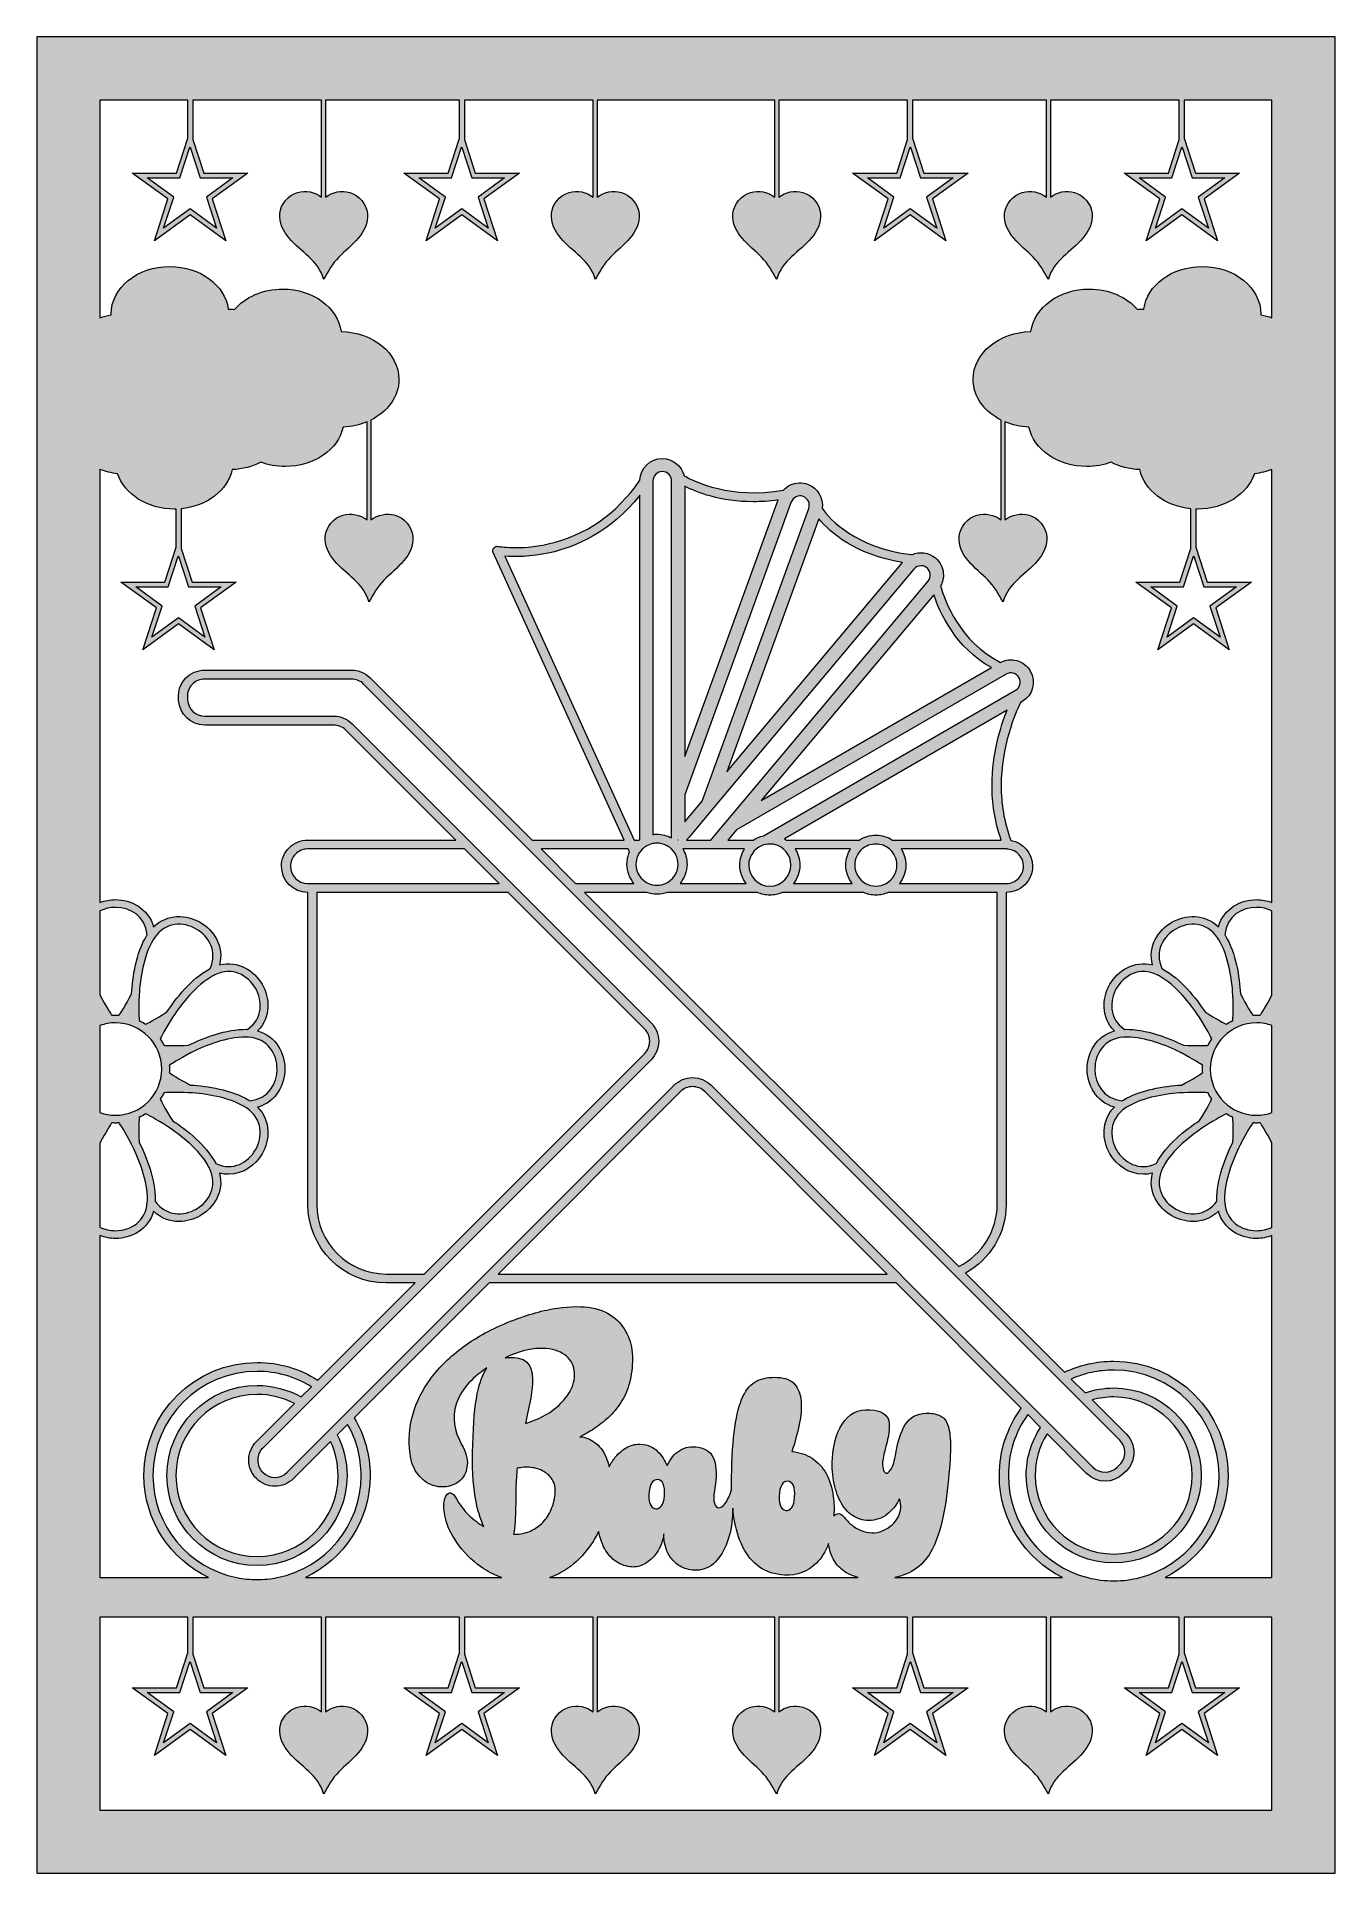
# Model space of a CAD drawing. Header units: millimetres. Extents: x -106 to 316, y -447 to 150.
import ezdxf

# ---------------------------------------------------------------- set-up
doc = ezdxf.new("R2010")
doc.units = ezdxf.units.MM
doc.header["$MEASUREMENT"] = 0
doc.layers.add('Layer 1', color=7, linetype='Continuous')

msp = doc.modelspace()

# ---------------------------------------------------------------- hatches: boundary and pattern name
at = {"layer": 'Layer 1', "true_color": 0xe4e2cd}
h = msp.add_hatch(color=254, dxfattribs=at)
h.dxf.hatch_style = 2
h.paths.add_polyline_path([(-105.88, 149.84), (-105.88, -446.52), (315.79, -446.52), (315.79, 149.84)])
h.paths.add_polyline_path([(266.03, 113.99), (269.28, 103.99), (279.87, 103.99), (271.3, 97.77), (274.57, 87.69), (266, 93.92), (257.43, 87.69), (260.7, 97.77), (252.13, 103.99), (262.73, 103.99), (265.98, 113.99)])
h.paths.add_polyline_path([(177.82, 113.99), (181.07, 103.99), (191.66, 103.99), (183.09, 97.77), (186.36, 87.69), (177.79, 93.92), (169.22, 87.69), (172.49, 97.77), (163.92, 103.99), (174.52, 103.99), (177.77, 113.99)])
h.paths.add_polyline_path([(32.14, 113.99), (35.39, 103.99), (45.98, 103.99), (37.41, 97.77), (40.68, 87.69), (32.11, 93.92), (23.54, 87.69), (26.81, 97.77), (18.24, 103.99), (28.84, 103.99), (32.09, 113.99)])
h.paths.add_polyline_path([(-56.07, 113.99), (-52.82, 103.99), (-42.23, 103.99), (-50.8, 97.77), (-47.53, 87.69), (-56.1, 93.92), (-64.67, 87.69), (-61.4, 97.77), (-69.97, 103.99), (-59.37, 103.99), (-56.12, 113.99)])
edge = h.paths.add_edge_path()
edge.add_spline(control_points=[(-72.63, -209.11), (-72.87, -204.8), (-72.64, -201.53), (-72.62, -201.11), (-71.9, -200.76), (-71.2, -200.36), (-70.54, -199.91), (-70.18, -200.09), (-67.11, -201.6), (-63.39, -204.05), (-58.98, -206.95), (-53.1, -211.56), (-50.08, -217.01), (-49.97, -217.2), (-49.87, -217.4), (-49.77, -217.6), (-46.95, -223.39), (-49.9, -228.42), (-54.07, -230.83), (-58.16, -233.19), (-63.82, -233.28), (-67.44, -228.3), (-67.44, -228.17), (-67.43, -228.04), (-67.43, -227.92), (-67.31, -221.31), (-70.16, -214.08), (-72.63, -209.11)], knot_values=[0, 0, 0, 0, 1, 1, 1, 2, 2, 2, 3, 3, 3, 4, 4, 4, 5, 5, 5, 6, 6, 6, 7, 7, 7, 8, 8, 8, 9, 9, 9, 9], degree=3, periodic=1)
edge = h.paths.add_edge_path()
edge.add_spline(control_points=[(-85.34, -171.25), (-83.77, -170.68), (-82.08, -170.36), (-80.32, -170.36), (-72.04, -170.36), (-65.31, -177.09), (-65.31, -185.37), (-65.31, -193.65), (-72.04, -200.38), (-80.32, -200.38), (-82.08, -200.38), (-83.77, -200.06), (-85.34, -199.49), (-85.34, -199.49), (-85.34, -171.25), (-85.34, -171.25)], knot_values=[0, 0, 0, 0, 1, 1, 1, 2, 2, 2, 3, 3, 3, 4, 4, 4, 5, 5, 5, 5], degree=3, periodic=1)
edge = h.paths.add_edge_path()
edge.add_spline(control_points=[(-85.34, -209.4), (-83.46, -205.76), (-81.75, -203.2), (-81.52, -202.86), (-81.12, -202.88), (-80.72, -202.9), (-80.32, -202.9), (-79.92, -202.9), (-79.52, -202.88), (-79.12, -202.86), (-78.88, -203.22), (-77.06, -205.94), (-75.11, -209.77), (-75.11, -209.77), (-75.09, -210.01), (-75.09, -210.01), (-75.09, -210.01), (-74.9, -210.2), (-74.9, -210.2), (-72.56, -214.92), (-69.84, -221.75), (-69.95, -227.87), (-69.95, -228.1), (-69.96, -228.33), (-69.98, -228.55), (-69.98, -228.55), (-69.98, -228.61), (-69.98, -228.61), (-70.46, -235), (-75.51, -237.86), (-80.32, -237.86), (-80.32, -237.86), (-80.32, -237.86), (-80.33, -237.86), (-82.04, -237.86), (-83.78, -237.49), (-85.34, -236.73), (-85.34, -236.73), (-85.34, -209.4), (-85.34, -209.4)], knot_values=[0, 0, 0, 0, 1, 1, 1, 2, 2, 2, 3, 3, 3, 4, 4, 4, 5, 5, 5, 6, 6, 6, 7, 7, 7, 8, 8, 8, 9, 9, 9, 10, 10, 10, 11, 11, 11, 12, 12, 12, 13, 13, 13, 13], degree=3, periodic=1)
edge = h.paths.add_edge_path()
edge.add_spline(control_points=[(-61.78, -202.09), (-64.15, -198.47), (-65.6, -195.51), (-65.78, -195.15), (-65.33, -194.49), (-64.93, -193.79), (-64.58, -193.07), (-64.16, -193.05), (-60.88, -192.82), (-56.57, -193.07), (-56.57, -193.07), (-56.54, -193.08), (-56.54, -193.08), (-56.54, -193.08), (-56.31, -193.08), (-56.31, -193.08), (-51.05, -193.39), (-43.67, -194.42), (-38.33, -197.63), (-38.13, -197.76), (-37.94, -197.88), (-37.75, -198.01), (-32.41, -201.62), (-32.45, -207.44), (-34.86, -211.62), (-37.21, -215.7), (-42.08, -218.61), (-47.71, -216.1), (-47.77, -215.98), (-47.82, -215.88), (-47.88, -215.77), (-51.09, -209.99), (-57.16, -205.16), (-61.78, -202.09)], knot_values=[0, 0, 0, 0, 1, 1, 1, 2, 2, 2, 3, 3, 3, 4, 4, 4, 5, 5, 5, 6, 6, 6, 7, 7, 7, 8, 8, 8, 9, 9, 9, 10, 10, 10, 11, 11, 11, 11], degree=3, periodic=1)
edge = h.paths.add_edge_path()
edge.add_spline(control_points=[(-36.72, -195.67), (-36.82, -195.61), (-36.93, -195.55), (-37.03, -195.48), (-42.73, -192.05), (-50.39, -190.93), (-55.91, -190.58), (-59.75, -188.63), (-62.47, -186.81), (-62.83, -186.57), (-62.81, -186.17), (-62.79, -185.77), (-62.79, -185.37), (-62.79, -184.97), (-62.81, -184.57), (-62.83, -184.17), (-62.47, -183.93), (-59.75, -182.11), (-55.92, -180.16), (-55.92, -180.16), (-55.67, -180.15), (-55.67, -180.15), (-55.67, -180.15), (-55.48, -179.94), (-55.48, -179.94), (-50.86, -177.64), (-44.2, -174.99), (-38.19, -174.99), (-38.06, -174.99), (-37.94, -175), (-37.82, -175), (-37.59, -175), (-37.36, -175.01), (-37.13, -175.03), (-30.71, -175.48), (-27.83, -180.55), (-27.83, -185.37), (-27.83, -190.09), (-30.58, -195.04), (-36.72, -195.67)], knot_values=[0, 0, 0, 0, 1, 1, 1, 2, 2, 2, 3, 3, 3, 4, 4, 4, 5, 5, 5, 6, 6, 6, 7, 7, 7, 8, 8, 8, 9, 9, 9, 10, 10, 10, 11, 11, 11, 12, 12, 12, 13, 13, 13, 13], degree=3, periodic=1)
edge = h.paths.add_edge_path()
edge.add_spline(control_points=[(-37.4, -172.5), (-37.52, -172.49), (-37.64, -172.48), (-37.77, -172.48), (-44.38, -172.36), (-51.59, -175.21), (-56.57, -177.67), (-60.88, -177.91), (-64.16, -177.69), (-64.58, -177.66), (-64.93, -176.94), (-65.33, -176.25), (-65.78, -175.59), (-65.6, -175.23), (-64.09, -172.16), (-61.64, -168.44), (-58.74, -164.03), (-54.13, -158.15), (-48.68, -155.13), (-48.49, -155.02), (-48.29, -154.92), (-48.09, -154.82), (-42.3, -152), (-37.27, -154.95), (-34.86, -159.12), (-32.5, -163.2), (-32.41, -168.87), (-37.4, -172.5)], knot_values=[0, 0, 0, 0, 1, 1, 1, 2, 2, 2, 3, 3, 3, 4, 4, 4, 5, 5, 5, 6, 6, 6, 7, 7, 7, 8, 8, 8, 9, 9, 9, 9], degree=3, periodic=1)
edge = h.paths.add_edge_path()
edge.add_spline(control_points=[(-49.59, -152.76), (-49.71, -152.82), (-49.81, -152.87), (-49.92, -152.93), (-55.71, -156.14), (-60.54, -162.22), (-63.6, -166.83), (-67.23, -169.2), (-70.18, -170.65), (-70.54, -170.83), (-71.2, -170.38), (-71.9, -169.98), (-72.62, -169.63), (-72.64, -169.21), (-72.87, -165.93), (-72.62, -161.61), (-72.62, -161.61), (-72.61, -161.58), (-72.61, -161.58), (-72.61, -161.58), (-72.61, -161.36), (-72.61, -161.36), (-72.3, -156.1), (-71.27, -148.72), (-68.06, -143.37), (-67.94, -143.18), (-67.81, -142.99), (-67.68, -142.8), (-64.07, -137.46), (-58.25, -137.5), (-54.07, -139.91), (-49.99, -142.26), (-47.08, -147.12), (-49.59, -152.76)], knot_values=[0, 0, 0, 0, 1, 1, 1, 2, 2, 2, 3, 3, 3, 4, 4, 4, 5, 5, 5, 6, 6, 6, 7, 7, 7, 8, 8, 8, 9, 9, 9, 10, 10, 10, 11, 11, 11, 11], degree=3, periodic=1)
edge = h.paths.add_edge_path()
edge.add_spline(control_points=[(-70.21, -142.08), (-73.64, -147.78), (-74.76, -155.44), (-75.11, -160.96), (-77.06, -164.8), (-78.88, -167.52), (-79.12, -167.88), (-79.52, -167.85), (-79.92, -167.84), (-80.32, -167.84), (-80.72, -167.84), (-81.12, -167.85), (-81.52, -167.88), (-81.75, -167.54), (-83.47, -164.97), (-85.34, -161.33), (-85.34, -161.33), (-85.34, -134.02), (-85.34, -134.02), (-83.78, -133.25), (-82.04, -132.88), (-80.32, -132.88), (-75.61, -132.88), (-70.65, -135.63), (-70.02, -141.77), (-70.08, -141.87), (-70.14, -141.98), (-70.21, -142.08)], knot_values=[0, 0, 0, 0, 1, 1, 1, 2, 2, 2, 3, 3, 3, 4, 4, 4, 5, 5, 5, 6, 6, 6, 7, 7, 7, 8, 8, 8, 9, 9, 9, 9], degree=3, periodic=1)
edge = h.paths.add_edge_path()
edge.add_spline(control_points=[(295.24, -425.98), (295.24, -425.98), (-85.34, -425.98), (-85.34, -425.98), (-85.34, -425.98), (-85.34, -363.38), (-85.34, -363.38), (-85.34, -363.38), (-56.85, -363.38), (-56.85, -363.38), (-56.85, -363.38), (-56.85, -374.95), (-56.85, -374.95), (-56.85, -374.95), (-60.52, -386.26), (-60.52, -386.26), (-60.52, -386.26), (-74.84, -386.26), (-74.84, -386.26), (-74.84, -386.26), (-63.26, -394.68), (-63.26, -394.68), (-63.26, -394.68), (-67.68, -408.29), (-67.68, -408.29), (-67.68, -408.29), (-56.1, -399.88), (-56.1, -399.88), (-56.1, -399.88), (-44.52, -408.29), (-44.52, -408.29), (-44.52, -408.29), (-48.94, -394.68), (-48.94, -394.68), (-48.94, -394.68), (-37.36, -386.26), (-37.36, -386.26), (-37.36, -386.26), (-51.67, -386.26), (-51.67, -386.26), (-51.67, -386.26), (-55.2, -375.42), (-55.2, -375.42), (-55.2, -375.42), (-55.2, -363.38), (-55.2, -363.38), (-55.2, -363.38), (-13.36, -363.38), (-13.36, -363.38), (-13.36, -363.38), (-13.36, -394.12), (-13.36, -394.12), (-15.56, -392.43), (-18.56, -391.78), (-21.22, -392.58), (-24.25, -393.49), (-26.65, -396.3), (-26.95, -399.44), (-27.22, -402.35), (-25.81, -405.2), (-23.92, -407.43), (-22.03, -409.66), (-19.67, -411.42), (-17.55, -413.43), (-15.42, -415.44), (-13.48, -417.82), (-12.8, -420.66), (-12.73, -420.77), (-12.73, -420.77), (-12.73, -420.77), (-12.73, -420.77), (-12.66, -420.66), (-12.66, -420.66), (-11.12, -418.15), (-9.93, -415.72), (-7.82, -413.6), (-3.91, -409.66), (2.09, -405.78), (1.48, -399.44), (1.18, -396.3), (-1.22, -393.49), (-4.25, -392.58), (-6.9, -391.79), (-9.9, -392.43), (-12.1, -394.11), (-12.1, -394.11), (-12.1, -363.38), (-12.1, -363.38), (-12.1, -363.38), (31.36, -363.38), (31.36, -363.38), (31.36, -363.38), (31.36, -374.95), (31.36, -374.95), (31.36, -374.95), (27.69, -386.26), (27.69, -386.26), (27.69, -386.26), (13.37, -386.26), (13.37, -386.26), (13.37, -386.26), (24.95, -394.68), (24.95, -394.68), (24.95, -394.68), (20.53, -408.29), (20.53, -408.29), (20.53, -408.29), (32.11, -399.88), (32.11, -399.88), (32.11, -399.88), (43.69, -408.29), (43.69, -408.29), (43.69, -408.29), (39.27, -394.68), (39.27, -394.68), (39.27, -394.68), (50.85, -386.26), (50.85, -386.26), (50.85, -386.26), (36.53, -386.26), (36.53, -386.26), (36.53, -386.26), (33.01, -375.42), (33.01, -375.42), (33.01, -375.42), (33.01, -363.38), (33.01, -363.38), (33.01, -363.38), (74.85, -363.38), (74.85, -363.38), (74.85, -363.38), (74.85, -394.12), (74.85, -394.12), (72.65, -392.43), (69.65, -391.78), (66.99, -392.58), (63.96, -393.49), (61.56, -396.3), (61.26, -399.44), (60.99, -402.35), (62.4, -405.2), (64.29, -407.43), (66.18, -409.66), (68.54, -411.42), (70.66, -413.43), (72.79, -415.44), (74.73, -417.82), (75.41, -420.66), (75.48, -420.77), (75.48, -420.77), (75.48, -420.77), (75.48, -420.77), (75.55, -420.66), (75.55, -420.66), (77.09, -418.15), (78.28, -415.72), (80.39, -413.6), (84.3, -409.66), (90.3, -405.78), (89.69, -399.44), (89.39, -396.3), (86.99, -393.49), (83.96, -392.58), (81.31, -391.79), (78.31, -392.43), (76.11, -394.11), (76.11, -394.11), (76.11, -363.38), (76.11, -363.38), (76.11, -363.38), (133.79, -363.38), (133.79, -363.38), (133.79, -363.38), (133.79, -394.11), (133.79, -394.11), (131.59, -392.43), (128.59, -391.79), (125.94, -392.58), (122.91, -393.49), (120.51, -396.3), (120.21, -399.44), (119.61, -405.78), (125.6, -409.66), (129.52, -413.6), (131.62, -415.72), (132.81, -418.15), (134.35, -420.66), (134.35, -420.66), (134.42, -420.77), (134.42, -420.77), (134.42, -420.77), (134.42, -420.77), (134.5, -420.66), (135.17, -417.82), (137.12, -415.44), (139.24, -413.43), (141.36, -411.42), (143.73, -409.66), (145.62, -407.43), (147.51, -405.2), (148.92, -402.35), (148.64, -399.44), (148.34, -396.3), (145.94, -393.49), (142.91, -392.58), (140.25, -391.78), (137.25, -392.43), (135.05, -394.12), (135.05, -394.12), (135.05, -363.38), (135.05, -363.38), (135.05, -363.38), (176.89, -363.38), (176.89, -363.38), (176.89, -363.38), (176.89, -375.42), (176.89, -375.42), (176.89, -375.42), (173.37, -386.26), (173.37, -386.26), (173.37, -386.26), (159.05, -386.26), (159.05, -386.26), (159.05, -386.26), (170.63, -394.68), (170.63, -394.68), (170.63, -394.68), (166.21, -408.29), (166.21, -408.29), (166.21, -408.29), (177.79, -399.88), (177.79, -399.88), (177.79, -399.88), (189.37, -408.29), (189.37, -408.29), (189.37, -408.29), (184.95, -394.68), (184.95, -394.68), (184.95, -394.68), (196.53, -386.26), (196.53, -386.26), (196.53, -386.26), (182.22, -386.26), (182.22, -386.26), (182.22, -386.26), (178.54, -374.95), (178.54, -374.95), (178.54, -374.95), (178.54, -363.38), (178.54, -363.38), (178.54, -363.38), (222, -363.38), (222, -363.38), (222, -363.38), (222, -394.11), (222, -394.11), (219.8, -392.43), (216.8, -391.79), (214.15, -392.58), (211.12, -393.49), (208.72, -396.3), (208.42, -399.44), (207.82, -405.78), (213.81, -409.66), (217.73, -413.6), (219.83, -415.72), (221.02, -418.15), (222.56, -420.66), (222.56, -420.66), (222.63, -420.77), (222.63, -420.77), (222.63, -420.77), (222.63, -420.77), (222.71, -420.66), (223.38, -417.82), (225.33, -415.44), (227.45, -413.43), (229.57, -411.42), (231.94, -409.66), (233.83, -407.43), (235.72, -405.2), (237.13, -402.35), (236.85, -399.44), (236.55, -396.3), (234.15, -393.49), (231.12, -392.58), (228.46, -391.78), (225.46, -392.43), (223.26, -394.12), (223.26, -394.12), (223.26, -363.38), (223.26, -363.38), (223.26, -363.38), (265.1, -363.38), (265.1, -363.38), (265.1, -363.38), (265.1, -375.42), (265.1, -375.42), (265.1, -375.42), (261.58, -386.26), (261.58, -386.26), (261.58, -386.26), (247.26, -386.26), (247.26, -386.26), (247.26, -386.26), (258.84, -394.68), (258.84, -394.68), (258.84, -394.68), (254.42, -408.29), (254.42, -408.29), (254.42, -408.29), (266, -399.88), (266, -399.88), (266, -399.88), (277.58, -408.29), (277.58, -408.29), (277.58, -408.29), (273.16, -394.68), (273.16, -394.68), (273.16, -394.68), (284.74, -386.26), (284.74, -386.26), (284.74, -386.26), (270.43, -386.26), (270.43, -386.26), (270.43, -386.26), (266.75, -374.95), (266.75, -374.95), (266.75, -374.95), (266.75, -363.38), (266.75, -363.38), (266.75, -363.38), (295.24, -363.38), (295.24, -363.38), (295.24, -363.38), (295.24, -425.98), (295.24, -425.98)], knot_values=[0, 0, 0, 0, 1, 1, 1, 2, 2, 2, 3, 3, 3, 4, 4, 4, 5, 5, 5, 6, 6, 6, 7, 7, 7, 8, 8, 8, 9, 9, 9, 10, 10, 10, 11, 11, 11, 12, 12, 12, 13, 13, 13, 14, 14, 14, 15, 15, 15, 16, 16, 16, 17, 17, 17, 18, 18, 18, 19, 19, 19, 20, 20, 20, 21, 21, 21, 22, 22, 22, 23, 23, 23, 24, 24, 24, 25, 25, 25, 26, 26, 26, 27, 27, 27, 28, 28, 28, 29, 29, 29, 30, 30, 30, 31, 31, 31, 32, 32, 32, 33, 33, 33, 34, 34, 34, 35, 35, 35, 36, 36, 36, 37, 37, 37, 38, 38, 38, 39, 39, 39, 40, 40, 40, 41, 41, 41, 42, 42, 42, 43, 43, 43, 44, 44, 44, 45, 45, 45, 46, 46, 46, 47, 47, 47, 48, 48, 48, 49, 49, 49, 50, 50, 50, 51, 51, 51, 52, 52, 52, 53, 53, 53, 54, 54, 54, 55, 55, 55, 56, 56, 56, 57, 57, 57, 58, 58, 58, 59, 59, 59, 60, 60, 60, 61, 61, 61, 62, 62, 62, 63, 63, 63, 64, 64, 64, 65, 65, 65, 66, 66, 66, 67, 67, 67, 68, 68, 68, 69, 69, 69, 70, 70, 70, 71, 71, 71, 72, 72, 72, 73, 73, 73, 74, 74, 74, 75, 75, 75, 76, 76, 76, 77, 77, 77, 78, 78, 78, 79, 79, 79, 80, 80, 80, 81, 81, 81, 82, 82, 82, 83, 83, 83, 84, 84, 84, 85, 85, 85, 86, 86, 86, 87, 87, 87, 88, 88, 88, 89, 89, 89, 90, 90, 90, 91, 91, 91, 92, 92, 92, 93, 93, 93, 94, 94, 94, 95, 95, 95, 96, 96, 96, 97, 97, 97, 98, 98, 98, 99, 99, 99, 100, 100, 100, 101, 101, 101, 102, 102, 102, 103, 103, 103, 104, 104, 104, 105, 105, 105, 106, 106, 106, 107, 107, 107, 108, 108, 108, 109, 109, 109, 110, 110, 110, 111, 111, 111, 112, 112, 112, 112], degree=3, periodic=1)
h.paths.add_polyline_path([(-56.07, -377.85), (-52.82, -387.85), (-42.23, -387.85), (-50.8, -394.07), (-47.53, -404.15), (-56.1, -397.92), (-64.67, -404.15), (-61.4, -394.07), (-69.97, -387.85), (-59.37, -387.85), (-56.12, -377.85)])
edge = h.paths.add_edge_path()
edge.add_spline(control_points=[(-14.94, -128.02), (-14.94, -128.02), (47.16, -128.02), (47.16, -128.02), (47.16, -128.02), (91.54, -172.39), (91.54, -172.39), (92.59, -173.45), (93.17, -174.85), (93.17, -176.34), (93.17, -177.83), (92.59, -179.23), (91.54, -180.29), (91.54, -180.29), (19.9, -251.93), (19.9, -251.93), (19.9, -251.93), (7.62, -251.93), (7.62, -251.93), (-4.82, -251.93), (-14.94, -241.81), (-14.94, -229.37), (-14.94, -229.37), (-14.94, -128.02), (-14.94, -128.02)], knot_values=[0, 0, 0, 0, 1, 1, 1, 2, 2, 2, 3, 3, 3, 4, 4, 4, 5, 5, 5, 6, 6, 6, 7, 7, 7, 8, 8, 8, 8], degree=3, periodic=1)
edge = h.paths.add_edge_path()
edge.add_spline(control_points=[(-17.91, -125.12), (-20.99, -125.12), (-23.5, -122.6), (-23.5, -119.52), (-23.5, -118.03), (-22.92, -116.62), (-21.85, -115.56), (-20.8, -114.5), (-19.39, -113.92), (-17.91, -113.92), (-17.91, -113.92), (33.07, -113.92), (33.07, -113.92), (33.07, -113.92), (44.26, -125.12), (44.26, -125.12), (44.26, -125.12), (-17.91, -125.12), (-17.91, -125.12)], knot_values=[0, 0, 0, 0, 1, 1, 1, 2, 2, 2, 3, 3, 3, 4, 4, 4, 5, 5, 5, 6, 6, 6, 6], degree=3, periodic=1)
edge = h.paths.add_edge_path()
edge.add_spline(control_points=[(93.6, -182.34), (95.2, -180.74), (96.08, -178.6), (96.08, -176.34), (96.08, -174.07), (95.2, -171.94), (93.6, -170.33), (93.6, -170.33), (-3.47, -73.27), (-3.47, -73.27), (-5.08, -71.66), (-7.21, -70.78), (-9.48, -70.78), (-9.48, -70.78), (-51.33, -70.78), (-51.33, -70.78), (-54.3, -70.78), (-56.75, -68.46), (-56.91, -65.51), (-56.91, -65.51), (-56.96, -64.65), (-56.96, -64.65), (-57.04, -63.11), (-56.51, -61.63), (-55.44, -60.51), (-54.37, -59.37), (-52.93, -58.76), (-51.38, -58.76), (-51.38, -58.76), (-3.68, -58.76), (-3.68, -58.76), (-2.18, -58.76), (-0.78, -59.34), (0.28, -60.39), (0.28, -60.39), (245.82, -305.94), (245.82, -305.94), (246.88, -306.99), (247.46, -308.4), (247.46, -309.89), (247.46, -311.38), (246.88, -312.78), (245.82, -313.84), (245.82, -313.84), (245, -314.67), (245, -314.67), (242.82, -316.85), (239.28, -316.85), (237.1, -314.67), (237.1, -314.67), (113.08, -190.65), (113.08, -190.65), (111.48, -189.05), (109.35, -188.17), (107.08, -188.17), (104.81, -188.17), (102.68, -189.05), (101.08, -190.65), (101.08, -190.65), (-24.59, -316.33), (-24.59, -316.33), (-26.77, -318.51), (-30.32, -318.51), (-32.49, -316.33), (-33.55, -315.28), (-34.13, -313.87), (-34.13, -312.38), (-34.13, -310.89), (-33.55, -309.49), (-32.49, -308.43), (-32.49, -308.43), (93.6, -182.34), (93.6, -182.34)], knot_values=[0, 0, 0, 0, 1, 1, 1, 2, 2, 2, 3, 3, 3, 4, 4, 4, 5, 5, 5, 6, 6, 6, 7, 7, 7, 8, 8, 8, 9, 9, 9, 10, 10, 10, 11, 11, 11, 12, 12, 12, 13, 13, 13, 14, 14, 14, 15, 15, 15, 16, 16, 16, 17, 17, 17, 18, 18, 18, 19, 19, 19, 20, 20, 20, 21, 21, 21, 22, 22, 22, 23, 23, 23, 24, 24, 24, 24], degree=3, periodic=1)
edge = h.paths.add_edge_path()
edge.add_spline(control_points=[(95.53, -112.03), (96.61, -112.03), (97.64, -112.27), (98.55, -112.73), (98.55, -112.73), (98.5, -112.86), (98.5, -112.86), (98.5, -112.86), (98.81, -112.86), (98.81, -112.86), (99.33, -113.15), (99.82, -113.51), (100.25, -113.92), (101.56, -115.16), (102.37, -116.92), (102.37, -118.87), (102.37, -121.64), (100.7, -124.05), (98.31, -125.12), (97.46, -125.5), (96.52, -125.71), (95.53, -125.71), (94.55, -125.71), (93.6, -125.5), (92.75, -125.12), (90.37, -124.05), (88.69, -121.64), (88.69, -118.87), (88.69, -116.92), (89.5, -115.16), (90.81, -113.92), (91.24, -113.51), (91.73, -113.15), (92.26, -112.86), (92.87, -112.52), (93.53, -112.29), (94.23, -112.15), (94.65, -112.06), (95.09, -112.03), (95.53, -112.03)], knot_values=[0, 0, 0, 0, 1, 1, 1, 2, 2, 2, 3, 3, 3, 4, 4, 4, 5, 5, 5, 6, 6, 6, 7, 7, 7, 8, 8, 8, 9, 9, 9, 10, 10, 10, 11, 11, 11, 12, 12, 12, 13, 13, 13, 13], degree=3, periodic=1)
edge = h.paths.add_edge_path()
edge.add_spline(control_points=[(94.23, -109.2), (94.23, -109.2), (94.23, 5.6), (94.23, 5.6), (94.23, 7.27), (95.59, 8.63), (97.25, 8.63), (98.92, 8.63), (100.28, 7.27), (100.28, 5.6), (100.28, 5.6), (100.28, -110.21), (100.28, -110.21), (100.28, -110.21), (100.2, -110.3), (100.2, -110.3), (98.81, -109.55), (97.22, -109.11), (95.53, -109.11), (95.09, -109.11), (94.66, -109.14), (94.23, -109.2)], knot_values=[0, 0, 0, 0, 1, 1, 1, 2, 2, 2, 3, 3, 3, 4, 4, 4, 5, 5, 5, 6, 6, 6, 7, 7, 7, 7], degree=3, periodic=1)
edge = h.paths.add_edge_path()
edge.add_spline(control_points=[(128.16, -128.02), (129.39, -128.58), (130.74, -128.89), (132.17, -128.89), (133.6, -128.89), (134.96, -128.58), (136.19, -128.02), (136.19, -128.02), (162.58, -128.02), (162.58, -128.02), (163.82, -128.58), (165.17, -128.89), (166.6, -128.89), (168.03, -128.89), (169.38, -128.58), (170.62, -128.02), (170.62, -128.02), (206, -128.02), (206, -128.02), (206, -128.02), (206, -229.37), (206, -229.37), (206, -237.9), (201.13, -245.69), (193.52, -249.52), (193.52, -249.52), (72.03, -128.02), (72.03, -128.02), (72.03, -128.02), (92.18, -128.02), (92.18, -128.02), (93.23, -128.41), (94.35, -128.62), (95.53, -128.62), (96.71, -128.62), (97.83, -128.41), (98.88, -128.02), (98.88, -128.02), (128.16, -128.02), (128.16, -128.02)], knot_values=[0, 0, 0, 0, 1, 1, 1, 2, 2, 2, 3, 3, 3, 4, 4, 4, 5, 5, 5, 6, 6, 6, 7, 7, 7, 8, 8, 8, 9, 9, 9, 10, 10, 10, 11, 11, 11, 12, 12, 12, 13, 13, 13, 13], degree=3, periodic=1)
h.paths.add_polyline_path([(102.37, -111.01), (102.39, -110.98), (102.39, -111.01)])
edge = h.paths.add_edge_path()
edge.add_spline(control_points=[(103.93, -113.92), (103.93, -113.92), (123.95, -113.92), (123.95, -113.92), (122.98, -115.43), (122.43, -117.22), (122.43, -119.14), (122.43, -121.38), (123.18, -123.47), (124.47, -125.12), (124.47, -125.12), (103.01, -125.12), (103.01, -125.12), (104.43, -123.42), (105.28, -121.24), (105.28, -118.87), (105.28, -117.06), (104.79, -115.38), (103.93, -113.92)], knot_values=[0, 0, 0, 0, 1, 1, 1, 2, 2, 2, 3, 3, 3, 4, 4, 4, 5, 5, 5, 6, 6, 6, 6], degree=3, periodic=1)
edge = h.paths.add_edge_path()
edge.add_spline(control_points=[(139.13, -1.24), (139.4, -0.49), (139.95, 0.11), (140.69, 0.46), (141.42, 0.8), (142.25, 0.84), (143, 0.56), (144.56, -0.01), (145.38, -1.75), (144.8, -3.31), (144.8, -3.31), (110.2, -98.38), (110.2, -98.38), (110.2, -98.38), (104.52, -105.15), (104.52, -105.15), (104.52, -105.15), (104.52, -96.31), (104.52, -96.31), (104.52, -96.31), (139.13, -1.24), (139.13, -1.24)], knot_values=[0, 0, 0, 0, 1, 1, 1, 2, 2, 2, 3, 3, 3, 4, 4, 4, 5, 5, 5, 6, 6, 6, 7, 7, 7, 7], degree=3, periodic=1)
edge = h.paths.add_edge_path()
edge.add_spline(control_points=[(104.52, -83.9), (104.52, -83.9), (104.52, 3.86), (104.52, 3.86), (108.45, 1.86), (116.14, -1.17), (126.77, -1.17), (129.3, -1.17), (132, -0.99), (134.84, -0.59), (134.84, -0.59), (104.52, -83.9), (104.52, -83.9)], knot_values=[0, 0, 0, 0, 1, 1, 1, 2, 2, 2, 3, 3, 3, 4, 4, 4, 4], degree=3, periodic=1)
edge = h.paths.add_edge_path()
edge.add_spline(control_points=[(174.83, -113.92), (174.83, -113.92), (208.97, -113.92), (208.97, -113.92), (209.02, -113.92), (209.07, -113.92), (209.12, -113.92), (209.12, -113.93), (209.12, -113.93), (209.13, -113.92), (209.17, -113.92), (209.2, -113.93), (209.24, -113.93), (209.3, -113.95), (209.36, -113.96), (209.42, -113.96), (209.46, -113.96), (209.48, -113.95), (209.51, -113.95), (209.51, -113.95), (209.58, -113.95), (209.58, -113.95), (212.37, -114.26), (214.56, -116.64), (214.56, -119.52), (214.56, -121.01), (213.98, -122.41), (212.92, -123.47), (211.86, -124.54), (210.45, -125.12), (208.97, -125.12), (208.97, -125.12), (174.31, -125.12), (174.31, -125.12), (175.59, -123.47), (176.35, -121.38), (176.35, -119.14), (176.35, -117.22), (175.79, -115.43), (174.83, -113.92)], knot_values=[0, 0, 0, 0, 1, 1, 1, 2, 2, 2, 3, 3, 3, 4, 4, 4, 5, 5, 5, 6, 6, 6, 7, 7, 7, 8, 8, 8, 9, 9, 9, 10, 10, 10, 11, 11, 11, 12, 12, 12, 13, 13, 13, 13], degree=3, periodic=1)
edge = h.paths.add_edge_path()
edge.add_spline(control_points=[(171.98, -111.01), (170.43, -109.99), (168.58, -109.39), (166.6, -109.39), (164.62, -109.39), (162.77, -109.99), (161.22, -111.01), (161.22, -111.01), (137.54, -111.01), (137.54, -111.01), (137.34, -110.87), (137.12, -110.74), (136.9, -110.62), (136.9, -110.62), (209.25, -68.84), (209.25, -68.84), (207.08, -74.16), (204.32, -82.95), (204.32, -93.23), (204.32, -98.83), (205.13, -104.86), (207.31, -111.01), (207.31, -111.01), (171.98, -111.01), (171.98, -111.01)], knot_values=[0, 0, 0, 0, 1, 1, 1, 2, 2, 2, 3, 3, 3, 4, 4, 4, 5, 5, 5, 6, 6, 6, 7, 7, 7, 8, 8, 8, 8], degree=3, periodic=1)
edge = h.paths.add_edge_path()
edge.add_spline(control_points=[(173.44, -119.14), (173.44, -121.7), (172.03, -123.95), (169.93, -125.12), (168.94, -125.67), (167.8, -125.98), (166.6, -125.98), (165.4, -125.98), (164.26, -125.67), (163.27, -125.12), (161.18, -123.95), (159.76, -121.7), (159.76, -119.14), (159.76, -117.05), (160.71, -115.16), (162.19, -113.92), (163.39, -112.91), (164.93, -112.3), (166.6, -112.3), (168.28, -112.3), (169.81, -112.91), (171.01, -113.92), (172.49, -115.16), (173.44, -117.05), (173.44, -119.14)], knot_values=[0, 0, 0, 0, 1, 1, 1, 2, 2, 2, 3, 3, 3, 4, 4, 4, 5, 5, 5, 6, 6, 6, 7, 7, 7, 8, 8, 8, 8], degree=3, periodic=1)
edge = h.paths.add_edge_path()
edge.add_spline(control_points=[(140.4, -113.92), (140.4, -113.92), (158.37, -113.92), (158.37, -113.92), (157.41, -115.43), (156.85, -117.22), (156.85, -119.14), (156.85, -121.38), (157.61, -123.47), (158.9, -125.12), (158.9, -125.12), (139.87, -125.12), (139.87, -125.12), (141.16, -123.47), (141.93, -121.38), (141.93, -119.14), (141.93, -117.22), (141.37, -115.43), (140.4, -113.92)], knot_values=[0, 0, 0, 0, 1, 1, 1, 2, 2, 2, 3, 3, 3, 4, 4, 4, 5, 5, 5, 6, 6, 6, 6], degree=3, periodic=1)
edge = h.paths.add_edge_path()
edge.add_spline(control_points=[(139.02, -119.14), (139.02, -122.91), (135.94, -125.98), (132.17, -125.98), (128.41, -125.98), (125.33, -122.91), (125.33, -119.14), (125.33, -116.33), (127.05, -113.91), (129.47, -112.86), (130.3, -112.5), (131.22, -112.3), (132.17, -112.3), (132.69, -112.3), (133.2, -112.36), (133.69, -112.47), (136.74, -113.17), (139.02, -115.89), (139.02, -119.14)], knot_values=[0, 0, 0, 0, 1, 1, 1, 2, 2, 2, 3, 3, 3, 4, 4, 4, 5, 5, 5, 6, 6, 6, 6], degree=3, periodic=1)
edge = h.paths.add_edge_path()
edge.add_spline(control_points=[(130.16, -109.6), (128.94, -109.86), (127.81, -110.34), (126.8, -111.01), (126.8, -111.01), (118.57, -111.01), (118.57, -111.01), (118.57, -111.01), (121.34, -107.73), (121.34, -107.73), (121.34, -107.73), (208.95, -57.13), (208.95, -57.13), (209.64, -56.74), (210.45, -56.63), (211.24, -56.84), (212.02, -57.06), (212.68, -57.55), (213.08, -58.25), (213.91, -59.69), (213.42, -61.54), (211.97, -62.37), (211.97, -62.37), (130.16, -109.6), (130.16, -109.6)], knot_values=[0, 0, 0, 0, 1, 1, 1, 2, 2, 2, 3, 3, 3, 4, 4, 4, 5, 5, 5, 6, 6, 6, 7, 7, 7, 8, 8, 8, 8], degree=3, periodic=1)
edge = h.paths.add_edge_path()
edge.add_spline(control_points=[(204.11, -55.04), (204.11, -55.04), (129.31, -98.22), (129.31, -98.22), (129.31, -98.22), (185.42, -31.34), (185.42, -31.34), (187.36, -37.17), (192.45, -48.46), (204.11, -55.03), (204.11, -55.03), (204.11, -55.04), (204.11, -55.04)], knot_values=[0, 0, 0, 0, 1, 1, 1, 2, 2, 2, 3, 3, 3, 4, 4, 4, 4], degree=3, periodic=1)
edge = h.paths.add_edge_path()
edge.add_spline(control_points=[(183.59, -26.92), (183.59, -26.92), (118.56, -104.42), (118.56, -104.42), (118.56, -104.42), (114.58, -109.17), (114.58, -109.17), (114.58, -109.17), (113.03, -111.01), (113.03, -111.01), (113.03, -111.01), (105.14, -111.01), (105.14, -111.01), (105.14, -111.01), (105.96, -110.04), (105.96, -110.04), (105.96, -110.04), (113.93, -100.54), (113.93, -100.54), (113.93, -100.54), (178.96, -23.03), (178.96, -23.03), (179.56, -22.33), (180.42, -21.96), (181.28, -21.96), (181.96, -21.96), (182.66, -22.19), (183.23, -22.67), (183.83, -23.18), (184.21, -23.91), (184.28, -24.72), (184.35, -25.53), (184.11, -26.31), (183.59, -26.92)], knot_values=[0, 0, 0, 0, 1, 1, 1, 2, 2, 2, 3, 3, 3, 4, 4, 4, 5, 5, 5, 6, 6, 6, 7, 7, 7, 8, 8, 8, 9, 9, 9, 10, 10, 10, 11, 11, 11, 11], degree=3, periodic=1)
edge = h.paths.add_edge_path()
edge.add_spline(control_points=[(118.18, -88.88), (118.18, -88.88), (148.09, -6.71), (148.09, -6.71), (151.75, -11.17), (159.88, -18.4), (175.26, -20.85), (175.26, -20.85), (118.18, -88.88), (118.18, -88.88)], knot_values=[0, 0, 0, 0, 1, 1, 1, 2, 2, 2, 3, 3, 3, 3], degree=3, periodic=1)
edge = h.paths.add_edge_path()
edge.add_spline(control_points=[(89.98, -110.85), (89.91, -110.9), (89.83, -110.96), (89.76, -111.01), (89.76, -111.01), (88.07, -111.01), (88.07, -111.01), (88.07, -111.01), (46.09, -18.84), (46.09, -18.84), (49.09, -19.08), (54.36, -19.15), (60.69, -17.75), (68.88, -15.93), (80.31, -11.18), (89.98, 0.94), (89.98, 0.94), (89.98, -110.85), (89.98, -110.85)], knot_values=[0, 0, 0, 0, 1, 1, 1, 2, 2, 2, 3, 3, 3, 4, 4, 4, 5, 5, 5, 6, 6, 6, 6], degree=3, periodic=1)
edge = h.paths.add_edge_path()
edge.add_spline(control_points=[(86.63, -114.87), (86.63, -114.87), (86.63, -114.88), (86.63, -114.88), (86.08, -116.1), (85.78, -117.44), (85.78, -118.87), (85.78, -121.24), (86.63, -123.42), (88.06, -125.12), (88.06, -125.12), (69.12, -125.12), (69.12, -125.12), (69.12, -125.12), (57.92, -113.92), (57.92, -113.92), (57.92, -113.92), (86.21, -113.92), (86.21, -113.92), (86.21, -113.92), (86.63, -114.87), (86.63, -114.87)], knot_values=[0, 0, 0, 0, 1, 1, 1, 2, 2, 2, 3, 3, 3, 4, 4, 4, 5, 5, 5, 6, 6, 6, 7, 7, 7, 7], degree=3, periodic=1)
edge = h.paths.add_edge_path()
edge.add_spline(control_points=[(172.73, -350.51), (174.42, -350.13), (175.98, -349.62), (177.38, -348.94), (179.69, -347.83), (181.65, -346.17), (183.28, -343.96), (184.9, -341.75), (186.24, -338.87), (187.29, -335.33), (188.35, -331.78), (189.18, -327.45), (189.8, -322.34), (190.37, -317.09), (190.71, -312.84), (190.81, -309.59), (190.91, -306.34), (190.73, -303.81), (190.29, -302), (189.84, -300.2), (189.1, -298.96), (188.08, -298.29), (187.05, -297.62), (185.72, -297.24), (184.1, -297.15), (180.85, -296.98), (178.4, -297.93), (176.76, -300), (175.12, -302.07), (173.9, -305.45), (173.11, -310.14), (172.68, -312.59), (172.16, -314.31), (171.54, -315.3), (170.92, -316.3), (170.35, -316.72), (169.84, -316.55), (169.33, -316.39), (169, -315.7), (168.84, -314.49), (168.68, -313.28), (168.88, -311.7), (169.43, -309.74), (170.1, -307.31), (170.55, -305.27), (170.79, -303.64), (171.02, -302.01), (171.02, -300.67), (170.78, -299.63), (170.54, -298.59), (170.02, -297.81), (169.24, -297.29), (168.45, -296.76), (167.39, -296.4), (166.07, -296.19), (162.06, -295.5), (158.86, -296.61), (156.48, -299.54), (154.1, -302.46), (152.78, -306.56), (152.5, -311.82), (152.34, -314.76), (152.53, -317.48), (153.06, -319.98), (153.6, -322.48), (154.41, -324.65), (155.5, -326.49), (156.58, -328.33), (157.94, -329.74), (159.57, -330.71), (161.19, -331.69), (163.02, -332.1), (165.06, -331.93), (167.34, -331.78), (169.26, -330.97), (170.82, -329.51), (172.38, -328.05), (173.52, -326.52), (174.25, -324.91), (174.98, -326.94), (174.85, -328.92), (173.86, -330.86), (172.87, -332.79), (171.18, -334.28), (168.81, -335.32), (167.64, -335.81), (166.47, -336.02), (165.29, -335.96), (164.11, -335.89), (162.96, -335.64), (161.85, -335.21), (160.73, -334.77), (159.7, -334.17), (158.76, -333.4), (157.81, -332.63), (157.01, -331.81), (156.37, -330.95), (155.63, -329.96), (154.9, -329.56), (154.17, -329.76), (153.71, -329.89), (153.3, -330.18), (152.94, -330.6), (153.09, -328.32), (153.04, -326.17), (152.77, -324.16), (152.38, -321.29), (151.61, -318.82), (150.46, -316.73), (149.31, -314.65), (147.79, -312.99), (145.91, -311.76), (144.02, -310.53), (141.82, -309.81), (139.32, -309.61), (140.32, -306.58), (141.11, -303.63), (141.71, -300.79), (142.31, -297.94), (142.52, -295.41), (142.34, -293.21), (142.16, -291.01), (141.47, -289.2), (140.29, -287.8), (139.1, -286.4), (137.23, -285.63), (134.67, -285.5), (132.06, -285.36), (129.83, -285.74), (127.98, -286.63), (126.13, -287.53), (124.62, -289.22), (123.45, -291.69), (122.28, -294.17), (121.4, -297.51), (120.8, -301.73), (120.21, -305.95), (119.86, -311.35), (119.76, -317.93), (119.73, -319.3), (119.73, -320.62), (119.76, -321.92), (119.11, -324), (118.4, -325.52), (117.64, -326.47), (116.87, -327.43), (116.18, -327.89), (115.56, -327.85), (114.94, -327.82), (114.49, -327.33), (114.19, -326.39), (113.9, -325.45), (113.9, -324.1), (114.19, -322.33), (114.92, -317.91), (114.9, -314.57), (114.13, -312.3), (113.36, -310.03), (111.63, -308.65), (108.94, -308.16), (106.64, -307.77), (104.63, -308.12), (102.92, -309.23), (101.2, -310.34), (99.84, -311.97), (98.84, -314.11), (98.44, -313.33), (97.99, -312.54), (97.49, -311.72), (96.99, -310.91), (96.41, -310.17), (95.75, -309.52), (95.09, -308.87), (94.31, -308.33), (93.39, -307.9), (92.48, -307.48), (91.38, -307.23), (90.1, -307.16), (88.82, -307.09), (87.47, -307.4), (86.05, -308.08), (84.63, -308.76), (83.27, -309.89), (81.98, -311.46), (81.26, -312.33), (80.6, -313.36), (79.96, -314.5), (79.71, -313.39), (79.4, -312.35), (78.99, -311.42), (78.06, -309.31), (76.84, -307.71), (75.32, -306.6), (73.8, -305.49), (72.2, -304.89), (70.52, -304.8), (71.94, -304.12), (73.46, -303.26), (75.07, -302.21), (76.68, -301.17), (78.24, -299.93), (79.75, -298.5), (81.26, -297.07), (82.62, -295.45), (83.82, -293.63), (85.03, -291.81), (85.95, -289.71), (86.57, -287.34), (87.25, -284.71), (87.59, -282.07), (87.58, -279.43), (87.57, -276.79), (87.1, -274.34), (86.16, -272.1), (85.21, -269.85), (83.78, -267.91), (81.87, -266.27), (79.96, -264.62), (77.46, -263.51), (74.38, -262.94), (71.3, -262.36), (67.57, -262.38), (63.19, -263.01), (58.81, -263.63), (53.72, -265.06), (47.92, -267.29), (42.11, -269.59), (37.05, -272.32), (32.74, -275.48), (28.42, -278.65), (24.88, -282.09), (22.11, -285.82), (19.34, -289.55), (17.38, -293.49), (16.22, -297.64), (15.06, -301.8), (14.77, -305.98), (15.33, -310.2), (15.72, -313.1), (16.6, -315.39), (17.97, -317.07), (19.33, -318.76), (20.87, -319.9), (22.56, -320.51), (24.26, -321.11), (25.98, -321.24), (27.73, -320.89), (29.48, -320.53), (30.9, -319.77), (32, -318.59), (33.1, -317.42), (33.74, -315.86), (33.92, -313.91), (34.1, -311.97), (33.48, -309.76), (32.08, -307.28), (29.6, -302.83), (29.02, -298.46), (30.34, -294.18), (31.65, -289.89), (34.97, -285.97), (40.3, -282.42), (39.02, -284.2), (37.98, -287.02), (37.18, -290.89), (36.38, -294.76), (35.89, -300.22), (35.72, -307.27), (35.48, -314.39), (35.74, -320.06), (36.48, -324.28), (37.22, -328.5), (38.17, -331.71), (39.34, -333.9), (37.56, -332.91), (35.91, -331.67), (34.39, -330.19), (32.86, -328.7), (31.56, -326.97), (30.48, -324.99), (29.57, -323.37), (28.72, -322.72), (27.91, -323.05), (27.1, -323.39), (26.59, -324.36), (26.39, -325.96), (26.18, -327.56), (26.41, -329.63), (27.09, -332.17), (27.77, -334.7), (29.18, -337.37), (31.3, -340.15), (33.7, -343.3), (36.37, -345.81), (39.31, -347.68), (41.21, -348.88), (43.14, -349.83), (45.11, -350.51), (45.11, -350.51), (-18.6, -350.51), (-18.6, -350.51), (-6.22, -344.6), (2.36, -331.96), (2.36, -317.36), (2.36, -310.73), (0.59, -304.28), (-2.78, -298.63), (-2.78, -298.63), (41.01, -254.84), (41.01, -254.84), (41.01, -254.84), (173.15, -254.84), (173.15, -254.84), (173.15, -254.84), (213.83, -295.51), (213.83, -295.51), (209.17, -301.89), (206.71, -309.4), (206.71, -317.35), (206.71, -331.83), (215.04, -344.4), (227.16, -350.51), (227.16, -350.51), (172.73, -350.51), (172.73, -350.51)], knot_values=[0, 0, 0, 0, 1, 1, 1, 2, 2, 2, 3, 3, 3, 4, 4, 4, 5, 5, 5, 6, 6, 6, 7, 7, 7, 8, 8, 8, 9, 9, 9, 10, 10, 10, 11, 11, 11, 12, 12, 12, 13, 13, 13, 14, 14, 14, 15, 15, 15, 16, 16, 16, 17, 17, 17, 18, 18, 18, 19, 19, 19, 20, 20, 20, 21, 21, 21, 22, 22, 22, 23, 23, 23, 24, 24, 24, 25, 25, 25, 26, 26, 26, 27, 27, 27, 28, 28, 28, 29, 29, 29, 30, 30, 30, 31, 31, 31, 32, 32, 32, 33, 33, 33, 34, 34, 34, 35, 35, 35, 36, 36, 36, 37, 37, 37, 38, 38, 38, 39, 39, 39, 40, 40, 40, 41, 41, 41, 42, 42, 42, 43, 43, 43, 44, 44, 44, 45, 45, 45, 46, 46, 46, 47, 47, 47, 48, 48, 48, 49, 49, 49, 50, 50, 50, 51, 51, 51, 52, 52, 52, 53, 53, 53, 54, 54, 54, 55, 55, 55, 56, 56, 56, 57, 57, 57, 58, 58, 58, 59, 59, 59, 60, 60, 60, 61, 61, 61, 62, 62, 62, 63, 63, 63, 64, 64, 64, 65, 65, 65, 66, 66, 66, 67, 67, 67, 68, 68, 68, 69, 69, 69, 70, 70, 70, 71, 71, 71, 72, 72, 72, 73, 73, 73, 74, 74, 74, 75, 75, 75, 76, 76, 76, 77, 77, 77, 78, 78, 78, 79, 79, 79, 80, 80, 80, 81, 81, 81, 82, 82, 82, 83, 83, 83, 84, 84, 84, 85, 85, 85, 86, 86, 86, 87, 87, 87, 88, 88, 88, 89, 89, 89, 90, 90, 90, 91, 91, 91, 92, 92, 92, 93, 93, 93, 94, 94, 94, 95, 95, 95, 96, 96, 96, 97, 97, 97, 98, 98, 98, 99, 99, 99, 100, 100, 100, 101, 101, 101, 102, 102, 102, 103, 103, 103, 104, 104, 104, 105, 105, 105, 106, 106, 106, 107, 107, 107, 108, 108, 108, 108], degree=3, periodic=1)
h.paths.add_polyline_path([(177.82, -377.85), (181.07, -387.85), (191.66, -387.85), (183.09, -394.07), (186.36, -404.15), (177.79, -397.92), (169.22, -404.15), (172.49, -394.07), (163.92, -387.85), (174.52, -387.85), (177.77, -377.85)])
edge = h.paths.add_edge_path()
edge.add_spline(control_points=[(60.65, -350.51), (62.68, -349.8), (64.62, -348.83), (66.47, -347.58), (69.19, -345.73), (71.64, -343.28), (73.83, -340.2), (74.85, -338.77), (75.76, -337.21), (76.57, -335.54), (76.94, -337.36), (77.48, -339.01), (78.21, -340.47), (79.13, -342.31), (80.31, -343.79), (81.76, -344.93), (83.2, -346.07), (84.86, -346.76), (86.72, -346.99), (88.19, -347.21), (89.57, -347.01), (90.87, -346.39), (92.16, -345.78), (93.29, -344.94), (94.26, -343.9), (95.23, -342.85), (96.02, -341.66), (96.63, -340.32), (97.25, -338.98), (97.62, -337.63), (97.74, -336.27), (97.71, -337.64), (97.89, -339), (98.26, -340.36), (98.63, -341.71), (99.22, -342.94), (100.03, -344.05), (100.83, -345.16), (101.86, -346.09), (103.1, -346.84), (104.35, -347.59), (105.86, -348.01), (107.63, -348.11), (110.04, -348.23), (112.12, -347.54), (113.85, -346.02), (115.59, -344.5), (116.97, -342.48), (117.99, -339.97), (119.01, -337.45), (119.67, -334.6), (119.97, -331.43), (120.07, -330.27), (120.11, -329.12), (120.12, -327.96), (120.23, -328.92), (120.34, -329.86), (120.48, -330.77), (121.07, -334.61), (122.05, -337.9), (123.44, -340.65), (124.82, -343.4), (126.62, -345.55), (128.84, -347.11), (131.05, -348.66), (133.76, -349.53), (136.96, -349.7), (141, -349.91), (144.44, -348.62), (147.28, -345.83), (148.98, -344.15), (150.29, -342.01), (151.23, -339.42), (151.25, -339.52), (151.26, -339.63), (151.27, -339.74), (151.51, -341.33), (151.99, -342.88), (152.73, -344.39), (153.46, -345.9), (154.54, -347.18), (155.97, -348.21), (157.47, -349.26), (159.11, -350.01), (160.88, -350.51), (160.88, -350.51), (60.65, -350.51), (60.65, -350.51)], knot_values=[0, 0, 0, 0, 1, 1, 1, 2, 2, 2, 3, 3, 3, 4, 4, 4, 5, 5, 5, 6, 6, 6, 7, 7, 7, 8, 8, 8, 9, 9, 9, 10, 10, 10, 11, 11, 11, 12, 12, 12, 13, 13, 13, 14, 14, 14, 15, 15, 15, 16, 16, 16, 17, 17, 17, 18, 18, 18, 19, 19, 19, 20, 20, 20, 21, 21, 21, 22, 22, 22, 23, 23, 23, 24, 24, 24, 25, 25, 25, 26, 26, 26, 27, 27, 27, 28, 28, 28, 29, 29, 29, 29], degree=3, periodic=1)
edge = h.paths.add_edge_path()
edge.add_spline(control_points=[(52.82, -300.46), (53.47, -297.55), (54.04, -294.82), (54.52, -292.27), (55, -289.73), (55.19, -287.49), (55.1, -285.57), (55, -283.64), (54.51, -282.11), (53.64, -280.96), (52.76, -279.82), (51.26, -279.19), (49.14, -279.08), (48.6, -279.05), (48.1, -279.04), (47.63, -279.05), (47.16, -279.06), (46.67, -279.09), (46.18, -279.13), (50.48, -277.16), (54.2, -276.14), (57.34, -276.07), (60.48, -276), (63, -276.54), (64.89, -277.71), (66.78, -278.87), (67.98, -280.46), (68.49, -282.47), (69, -284.49), (68.79, -286.62), (67.85, -288.87), (66.92, -291.12), (65.21, -293.29), (62.73, -295.38), (60.24, -297.48), (56.94, -299.18), (52.82, -300.46)], knot_values=[0, 0, 0, 0, 1, 1, 1, 2, 2, 2, 3, 3, 3, 4, 4, 4, 5, 5, 5, 6, 6, 6, 7, 7, 7, 8, 8, 8, 9, 9, 9, 10, 10, 10, 11, 11, 11, 12, 12, 12, 12], degree=3, periodic=1)
edge = h.paths.add_edge_path()
edge.add_spline(control_points=[(62.38, -324.12), (62.02, -326.22), (61.43, -328.04), (60.61, -329.58), (59.79, -331.11), (58.77, -332.39), (57.55, -333.42), (56.34, -334.46), (55, -335.22), (53.54, -335.73), (52.08, -336.24), (50.54, -336.48), (48.91, -336.46), (49.22, -335.31), (49.4, -333.92), (49.46, -332.27), (49.53, -330.63), (49.59, -328.82), (49.64, -326.83), (49.64, -325.05), (49.66, -323.15), (49.72, -321.13), (49.78, -319.11), (49.91, -317.08), (50.12, -315.03), (51.52, -314.69), (53.01, -314.6), (54.58, -314.75), (56.16, -314.9), (57.56, -315.34), (58.81, -316.06), (60.06, -316.78), (61.04, -317.79), (61.76, -319.09), (62.48, -320.4), (62.69, -322.07), (62.38, -324.12)], knot_values=[0, 0, 0, 0, 1, 1, 1, 2, 2, 2, 3, 3, 3, 4, 4, 4, 5, 5, 5, 6, 6, 6, 7, 7, 7, 8, 8, 8, 9, 9, 9, 10, 10, 10, 11, 11, 11, 12, 12, 12, 12], degree=3, periodic=1)
edge = h.paths.add_edge_path()
edge.add_spline(control_points=[(92.93, -323.56), (92.97, -321.92), (93.24, -320.69), (93.76, -319.85), (94.27, -319.02), (94.92, -318.63), (95.71, -318.67), (96.5, -318.71), (97.1, -319.17), (97.53, -320.05), (97.95, -320.94), (98.09, -322.19), (97.95, -323.83), (97.87, -325.41), (97.55, -326.54), (97, -327.23), (96.44, -327.92), (95.84, -328.24), (95.2, -328.21), (94.56, -328.18), (94, -327.79), (93.52, -327.04), (93.04, -326.3), (92.85, -325.14), (92.93, -323.56)], knot_values=[0, 0, 0, 0, 1, 1, 1, 2, 2, 2, 3, 3, 3, 4, 4, 4, 5, 5, 5, 6, 6, 6, 7, 7, 7, 8, 8, 8, 8], degree=3, periodic=1)
edge = h.paths.add_edge_path()
edge.add_spline(control_points=[(135.21, -324.1), (135.25, -322.45), (135.52, -321.22), (136.04, -320.39), (136.55, -319.56), (137.2, -319.16), (137.99, -319.21), (138.78, -319.25), (139.38, -319.71), (139.81, -320.59), (140.23, -321.47), (140.37, -322.73), (140.23, -324.37), (140.15, -325.94), (139.83, -327.07), (139.28, -327.76), (138.72, -328.45), (138.12, -328.78), (137.48, -328.75), (136.84, -328.71), (136.28, -328.32), (135.8, -327.57), (135.32, -326.83), (135.13, -325.67), (135.21, -324.1)], knot_values=[0, 0, 0, 0, 1, 1, 1, 2, 2, 2, 3, 3, 3, 4, 4, 4, 5, 5, 5, 6, 6, 6, 7, 7, 7, 8, 8, 8, 8], degree=3, periodic=1)
h.paths.add_polyline_path([(32.14, -377.85), (35.39, -387.85), (45.98, -387.85), (37.41, -394.07), (40.68, -404.15), (32.11, -397.92), (23.54, -404.15), (26.81, -394.07), (18.24, -387.85), (28.84, -387.85), (32.09, -377.85)])
edge = h.paths.add_edge_path()
edge.add_spline(control_points=[(43.92, -251.93), (43.92, -251.93), (103.13, -192.71), (103.13, -192.71), (104.19, -191.66), (105.59, -191.08), (107.08, -191.08), (108.58, -191.08), (109.98, -191.66), (111.03, -192.71), (111.03, -192.71), (170.24, -251.93), (170.24, -251.93), (170.24, -251.93), (43.92, -251.93), (43.92, -251.93)], knot_values=[0, 0, 0, 0, 1, 1, 1, 2, 2, 2, 3, 3, 3, 4, 4, 4, 5, 5, 5, 5], degree=3, periodic=1)
edge = h.paths.add_edge_path()
edge.add_spline(control_points=[(209.63, -317.35), (209.63, -310.18), (211.79, -303.39), (215.91, -297.59), (215.91, -297.59), (220.08, -301.77), (220.08, -301.77), (217.04, -306.39), (215.43, -311.76), (215.43, -317.35), (215.43, -333.02), (228.17, -345.77), (243.84, -345.77), (259.5, -345.77), (272.25, -333.02), (272.25, -317.35), (272.25, -301.68), (259.5, -288.94), (243.84, -288.94), (240.62, -288.94), (237.49, -289.48), (234.52, -290.52), (234.52, -290.52), (230.03, -286.04), (230.03, -286.04), (232.21, -285.07), (234.45, -284.35), (236.75, -283.87), (239.05, -283.38), (241.42, -283.14), (243.84, -283.14), (262.7, -283.14), (278.05, -298.49), (278.05, -317.35), (278.05, -333.3), (267.08, -346.73), (252.29, -350.51), (249.59, -351.2), (246.76, -351.56), (243.84, -351.56), (240.92, -351.56), (238.09, -351.2), (235.39, -350.51), (220.6, -346.73), (209.63, -333.3), (209.63, -317.35)], knot_values=[0, 0, 0, 0, 1, 1, 1, 2, 2, 2, 3, 3, 3, 4, 4, 4, 5, 5, 5, 6, 6, 6, 7, 7, 7, 8, 8, 8, 9, 9, 9, 10, 10, 10, 11, 11, 11, 12, 12, 12, 13, 13, 13, 14, 14, 14, 15, 15, 15, 15], degree=3, periodic=1)
edge = h.paths.add_edge_path()
edge.add_spline(control_points=[(247.88, -303.88), (247.88, -303.88), (236.83, -292.83), (236.83, -292.83), (239.09, -292.18), (241.43, -291.85), (243.84, -291.85), (257.9, -291.85), (269.34, -303.29), (269.34, -317.35), (269.34, -331.41), (257.9, -342.86), (243.84, -342.86), (229.77, -342.86), (218.34, -331.41), (218.34, -317.35), (218.34, -312.53), (219.66, -307.91), (222.19, -303.87), (222.19, -303.87), (235.04, -316.73), (235.04, -316.73), (238.36, -320.04), (243.74, -320.04), (247.06, -316.73), (247.06, -316.73), (247.88, -315.9), (247.88, -315.9), (249.49, -314.29), (250.37, -312.16), (250.37, -309.89), (250.37, -307.62), (249.49, -305.49), (247.88, -303.88)], knot_values=[0, 0, 0, 0, 1, 1, 1, 2, 2, 2, 3, 3, 3, 4, 4, 4, 5, 5, 5, 6, 6, 6, 7, 7, 7, 8, 8, 8, 9, 9, 9, 10, 10, 10, 11, 11, 11, 11], degree=3, periodic=1)
edge = h.paths.add_edge_path()
edge.add_spline(control_points=[(-34.55, -318.38), (-32.89, -320.04), (-30.72, -320.87), (-28.55, -320.87), (-26.37, -320.87), (-24.2, -320.04), (-22.54, -318.38), (-22.54, -318.38), (-10.45, -306.3), (-10.45, -306.3), (-8.86, -309.74), (-8.02, -313.53), (-8.02, -317.36), (-8.02, -331.87), (-19.83, -343.69), (-34.35, -343.69), (-48.88, -343.69), (-60.68, -331.87), (-60.68, -317.36), (-60.68, -302.84), (-48.88, -291.02), (-34.35, -291.02), (-30.09, -291.02), (-25.92, -292.05), (-22.18, -294), (-22.18, -294), (-34.55, -306.37), (-34.55, -306.37), (-36.15, -307.98), (-37.04, -310.11), (-37.04, -312.38), (-37.04, -314.64), (-36.15, -316.78), (-34.55, -318.38)], knot_values=[0, 0, 0, 0, 1, 1, 1, 2, 2, 2, 3, 3, 3, 4, 4, 4, 5, 5, 5, 6, 6, 6, 7, 7, 7, 8, 8, 8, 9, 9, 9, 10, 10, 10, 11, 11, 11, 11], degree=3, periodic=1)
edge = h.paths.add_edge_path()
edge.add_spline(control_points=[(-20.03, -291.86), (-24.39, -289.41), (-29.31, -288.11), (-34.35, -288.11), (-50.48, -288.11), (-63.6, -301.23), (-63.6, -317.36), (-63.6, -333.48), (-50.48, -346.6), (-34.35, -346.6), (-18.23, -346.6), (-5.11, -333.48), (-5.11, -317.36), (-5.11, -312.75), (-6.21, -308.2), (-8.28, -304.13), (-8.28, -304.13), (-8.27, -304.12), (-8.27, -304.12), (-8.27, -304.12), (-4.92, -300.76), (-4.92, -300.76), (-3.48, -303.28), (-2.39, -305.97), (-1.66, -308.75), (-0.93, -311.54), (-0.55, -314.43), (-0.55, -317.36), (-0.55, -333.74), (-12.27, -347.44), (-27.77, -350.51), (-29.91, -350.93), (-32.1, -351.15), (-34.35, -351.15), (-36.61, -351.15), (-38.8, -350.93), (-40.93, -350.51), (-56.43, -347.44), (-68.15, -333.74), (-68.15, -317.36), (-68.15, -298.71), (-52.98, -283.55), (-34.35, -283.55), (-28.07, -283.55), (-22.01, -285.27), (-16.7, -288.53), (-16.7, -288.53), (-20.03, -291.86), (-20.03, -291.86)], knot_values=[0, 0, 0, 0, 1, 1, 1, 2, 2, 2, 3, 3, 3, 4, 4, 4, 5, 5, 5, 6, 6, 6, 7, 7, 7, 8, 8, 8, 9, 9, 9, 10, 10, 10, 11, 11, 11, 12, 12, 12, 13, 13, 13, 14, 14, 14, 15, 15, 15, 16, 16, 16, 16], degree=3, periodic=1)
h.paths.add_polyline_path([(266.03, -377.85), (269.28, -387.85), (279.87, -387.85), (271.3, -394.07), (274.57, -404.15), (266, -397.92), (257.43, -404.15), (260.7, -394.07), (252.13, -387.85), (262.73, -387.85), (265.98, -377.85)])
edge = h.paths.add_edge_path()
edge.add_spline(control_points=[(260.53, -350.51), (272.63, -344.39), (280.96, -331.82), (280.96, -317.35), (280.96, -296.89), (264.3, -280.23), (243.84, -280.23), (238.3, -280.23), (232.8, -281.48), (227.84, -283.85), (227.84, -283.85), (195.68, -251.68), (195.68, -251.68), (203.77, -247.22), (208.91, -238.68), (208.91, -229.37), (208.91, -229.37), (208.91, -128.02), (208.91, -128.02), (208.91, -128.02), (208.97, -128.02), (208.97, -128.02), (211.23, -128.02), (213.37, -127.14), (214.98, -125.53), (216.59, -123.92), (217.47, -121.78), (217.47, -119.52), (217.47, -115.33), (214.44, -111.85), (210.45, -111.15), (208.15, -105.06), (207.29, -99.03), (207.29, -93.43), (207.29, -80.61), (211.78, -70.06), (213.57, -66.35), (213.57, -66.35), (214.1, -66.05), (214.1, -66.05), (217.56, -64.05), (218.76, -59.59), (216.75, -56.12), (215.79, -54.45), (214.22, -53.25), (212.35, -52.74), (210.56, -52.27), (208.7, -52.47), (207.1, -53.32), (193.76, -46.67), (188.88, -32.99), (187.62, -28.52), (188.33, -27.27), (188.64, -25.83), (188.51, -24.34), (188.34, -22.4), (187.43, -20.65), (185.95, -19.41), (183.75, -17.57), (180.77, -17.26), (178.31, -18.36), (178.25, -18.34), (178.19, -18.32), (178.13, -18.31), (160.01, -16.16), (151.77, -6.95), (149.16, -3.28), (149.62, 0.04), (147.72, 3.36), (144.45, 4.55), (142.63, 5.22), (140.66, 5.12), (138.9, 4.3), (138.02, 3.89), (137.25, 3.32), (136.61, 2.63), (119.56, -0.38), (107.8, 5.3), (104.31, 7.3), (103.55, 10.49), (100.68, 12.87), (97.25, 12.87), (93.32, 12.87), (90.12, 9.73), (90, 5.83), (82.33, -5.19), (72.3, -12.16), (60.18, -14.88), (51.02, -16.94), (44.03, -15.67), (43.97, -15.66), (43.43, -15.56), (42.89, -15.76), (42.55, -16.18), (42.22, -16.62), (42.15, -17.19), (42.37, -17.69), (42.37, -17.69), (84.88, -111.01), (84.88, -111.01), (84.88, -111.01), (55.01, -111.01), (55.01, -111.01), (55.01, -111.01), (2.34, -58.33), (2.34, -58.33), (0.73, -56.73), (-1.4, -55.85), (-3.68, -55.85), (-3.68, -55.85), (-51.38, -55.85), (-51.38, -55.85), (-53.74, -55.85), (-55.93, -56.79), (-57.55, -58.5), (-59.18, -60.22), (-59.99, -62.46), (-59.86, -64.81), (-59.86, -64.81), (-59.81, -65.66), (-59.81, -65.66), (-59.57, -70.17), (-55.84, -73.69), (-51.33, -73.69), (-51.33, -73.69), (-9.48, -73.69), (-9.48, -73.69), (-7.98, -73.69), (-6.58, -74.27), (-5.53, -75.33), (-5.53, -75.33), (30.16, -111.01), (30.16, -111.01), (30.16, -111.01), (-17.91, -111.01), (-17.91, -111.01), (-20.17, -111.01), (-22.31, -111.9), (-23.91, -113.51), (-25.52, -115.11), (-26.41, -117.25), (-26.41, -119.52), (-26.41, -124.21), (-22.6, -128.02), (-17.91, -128.02), (-17.91, -128.02), (-17.84, -128.02), (-17.84, -128.02), (-17.84, -128.02), (-17.84, -229.37), (-17.84, -229.37), (-17.84, -243.41), (-6.42, -254.84), (7.62, -254.84), (7.62, -254.84), (16.99, -254.84), (16.99, -254.84), (16.99, -254.84), (-14.59, -286.42), (-14.59, -286.42), (-17.55, -284.53), (-20.72, -283.08), (-24.03, -282.12), (-27.36, -281.15), (-30.83, -280.64), (-34.35, -280.64), (-54.59, -280.64), (-71.06, -297.11), (-71.06, -317.36), (-71.06, -331.96), (-62.48, -344.6), (-50.1, -350.51), (-50.1, -350.51), (-85.34, -350.51), (-85.34, -350.51), (-85.34, -350.51), (-85.34, -239.43), (-85.34, -239.43), (-83.71, -240.05), (-82, -240.38), (-80.33, -240.38), (-80.32, -240.38), (-80.32, -240.38), (-80.32, -240.38), (-75.25, -240.38), (-69.65, -237.59), (-67.95, -231.54), (-65.52, -233.91), (-62.58, -234.89), (-59.71, -234.89), (-57.25, -234.89), (-54.83, -234.17), (-52.81, -233.01), (-48.43, -230.47), (-44.97, -225.25), (-46.52, -219.17), (-45.51, -219.43), (-44.52, -219.55), (-43.57, -219.55), (-38.77, -219.55), (-34.79, -216.53), (-32.68, -212.87), (-30.15, -208.49), (-29.76, -202.24), (-34.15, -197.75), (-28.1, -196.04), (-25.31, -190.44), (-25.31, -185.37), (-25.31, -180.3), (-28.1, -174.69), (-34.14, -172.99), (-29.76, -168.49), (-30.15, -162.25), (-32.68, -157.86), (-35.22, -153.47), (-40.43, -150.02), (-46.52, -151.57), (-44.97, -145.48), (-48.43, -140.26), (-52.82, -137.73), (-57.2, -135.2), (-63.45, -134.81), (-67.95, -139.2), (-69.65, -133.15), (-75.25, -130.36), (-80.32, -130.36), (-81.99, -130.36), (-83.71, -130.69), (-85.34, -131.31), (-85.34, -131.31), (-85.34, 9.36), (-85.34, 9.36), (-83.57, 8.65), (-81.64, 8.16), (-79.61, 7.93), (-77.43, 1.32), (-70.01, -3.54), (-61.2, -3.54), (-61.01, -3.54), (-60.82, -3.53), (-60.63, -3.52), (-60.63, -3.52), (-60.63, -15.92), (-60.63, -15.92), (-60.63, -15.92), (-64.31, -27.23), (-64.31, -27.23), (-64.31, -27.23), (-78.62, -27.23), (-78.62, -27.23), (-78.62, -27.23), (-67.04, -35.64), (-67.04, -35.64), (-67.04, -35.64), (-71.47, -49.26), (-71.47, -49.26), (-71.47, -49.26), (-59.89, -40.84), (-59.89, -40.84), (-59.89, -40.84), (-48.3, -49.26), (-48.3, -49.26), (-48.3, -49.26), (-52.73, -35.64), (-52.73, -35.64), (-52.73, -35.64), (-41.15, -27.23), (-41.15, -27.23), (-41.15, -27.23), (-55.46, -27.23), (-55.46, -27.23), (-55.46, -27.23), (-58.99, -16.38), (-58.99, -16.38), (-58.99, -16.38), (-58.99, -3.43), (-58.99, -3.43), (-50.6, -2.64), (-43.87, 2.57), (-42.43, 9.26), (-39, 9.4), (-35.82, 10.27), (-33.1, 11.69), (-30.68, 10.79), (-28, 10.28), (-25.17, 10.28), (-15.77, 10.28), (-7.96, 15.81), (-6.39, 23.08), (-3.6, 23.2), (-0.97, 23.8), (1.38, 24.79), (1.38, 24.79), (1.38, -7.06), (1.38, -7.06), (-0.82, -5.37), (-3.82, -4.73), (-6.48, -5.52), (-9.51, -6.43), (-11.91, -9.24), (-12.21, -12.38), (-12.49, -15.3), (-11.08, -18.14), (-9.19, -20.37), (-7.3, -22.6), (-4.93, -24.36), (-2.81, -26.37), (-0.69, -28.38), (1.26, -30.76), (1.93, -33.6), (2.01, -33.71), (2.01, -33.71), (2.01, -33.71), (2.01, -33.71), (2.08, -33.6), (2.08, -33.6), (3.62, -31.09), (4.81, -28.66), (6.91, -26.54), (10.83, -22.61), (16.82, -18.72), (16.22, -12.38), (15.92, -9.24), (13.52, -6.43), (10.49, -5.52), (7.84, -4.73), (4.84, -5.37), (2.64, -7.05), (2.64, -7.05), (2.64, 25.37), (2.64, 25.37), (8.08, 28.1), (11.71, 32.99), (11.71, 38.57), (11.71, 47.05), (3.34, 53.93), (-7.05, 54.07), (-8.08, 61.84), (-16.17, 67.9), (-26, 67.9), (-32.47, 67.9), (-38.18, 65.28), (-41.63, 61.28), (-42.31, 61.35), (-43.01, 61.39), (-43.71, 61.4), (-44.74, 69.18), (-52.83, 75.23), (-62.67, 75.23), (-73.2, 75.23), (-81.73, 68.29), (-81.73, 59.73), (-81.73, 59.67), (-81.73, 59.62), (-81.73, 59.56), (-82.99, 59.33), (-84.19, 58.99), (-85.34, 58.57), (-85.34, 58.57), (-85.34, 129.29), (-85.34, 129.29), (-85.34, 129.29), (-56.85, 129.29), (-56.85, 129.29), (-56.85, 129.29), (-56.85, 116.89), (-56.85, 116.89), (-56.85, 116.89), (-60.52, 105.58), (-60.52, 105.58), (-60.52, 105.58), (-74.84, 105.58), (-74.84, 105.58), (-74.84, 105.58), (-63.26, 97.16), (-63.26, 97.16), (-63.26, 97.16), (-67.68, 83.55), (-67.68, 83.55), (-67.68, 83.55), (-56.1, 91.96), (-56.1, 91.96), (-56.1, 91.96), (-44.52, 83.55), (-44.52, 83.55), (-44.52, 83.55), (-48.94, 97.16), (-48.94, 97.16), (-48.94, 97.16), (-37.36, 105.58), (-37.36, 105.58), (-37.36, 105.58), (-51.67, 105.58), (-51.67, 105.58), (-51.67, 105.58), (-55.2, 116.42), (-55.2, 116.42), (-55.2, 116.42), (-55.2, 129.29), (-55.2, 129.29), (-55.2, 129.29), (-13.36, 129.29), (-13.36, 129.29), (-13.36, 129.29), (-13.36, 97.72), (-13.36, 97.72), (-15.56, 99.41), (-18.56, 100.06), (-21.22, 99.26), (-24.25, 98.35), (-26.65, 95.54), (-26.95, 92.4), (-27.22, 89.49), (-25.81, 86.65), (-23.92, 84.41), (-22.03, 82.18), (-19.67, 80.42), (-17.55, 78.41), (-15.42, 76.4), (-13.48, 74.02), (-12.8, 71.18), (-12.73, 71.07), (-12.73, 71.07), (-12.73, 71.07), (-12.73, 71.07), (-12.66, 71.18), (-12.66, 71.18), (-11.12, 73.69), (-9.93, 76.12), (-7.82, 78.24), (-3.91, 82.18), (2.09, 86.07), (1.48, 92.4), (1.18, 95.54), (-1.22, 98.35), (-4.25, 99.26), (-6.9, 100.05), (-9.9, 99.41), (-12.1, 97.73), (-12.1, 97.73), (-12.1, 129.29), (-12.1, 129.29), (-12.1, 129.29), (31.36, 129.29), (31.36, 129.29), (31.36, 129.29), (31.36, 116.89), (31.36, 116.89), (31.36, 116.89), (27.69, 105.58), (27.69, 105.58), (27.69, 105.58), (13.37, 105.58), (13.37, 105.58), (13.37, 105.58), (24.95, 97.16), (24.95, 97.16), (24.95, 97.16), (20.53, 83.55), (20.53, 83.55), (20.53, 83.55), (32.11, 91.96), (32.11, 91.96), (32.11, 91.96), (43.69, 83.55), (43.69, 83.55), (43.69, 83.55), (39.27, 97.16), (39.27, 97.16), (39.27, 97.16), (50.85, 105.58), (50.85, 105.58), (50.85, 105.58), (36.53, 105.58), (36.53, 105.58), (36.53, 105.58), (33.01, 116.42), (33.01, 116.42), (33.01, 116.42), (33.01, 129.29), (33.01, 129.29), (33.01, 129.29), (74.85, 129.29), (74.85, 129.29), (74.85, 129.29), (74.85, 97.72), (74.85, 97.72), (72.65, 99.41), (69.65, 100.06), (66.99, 99.26), (63.96, 98.35), (61.56, 95.54), (61.26, 92.4), (60.99, 89.49), (62.4, 86.65), (64.29, 84.41), (66.18, 82.18), (68.54, 80.42), (70.66, 78.41), (72.79, 76.4), (74.73, 74.02), (75.41, 71.18), (75.48, 71.07), (75.48, 71.07), (75.48, 71.07), (75.48, 71.07), (75.55, 71.18), (75.55, 71.18), (77.09, 73.69), (78.28, 76.12), (80.39, 78.24), (84.3, 82.18), (90.3, 86.07), (89.69, 92.4), (89.39, 95.54), (86.99, 98.35), (83.96, 99.26), (81.31, 100.05), (78.31, 99.41), (76.11, 97.73), (76.11, 97.73), (76.11, 129.29), (76.11, 129.29), (76.11, 129.29), (133.79, 129.29), (133.79, 129.29), (133.79, 129.29), (133.79, 97.73), (133.79, 97.73), (131.59, 99.41), (128.59, 100.05), (125.94, 99.26), (122.91, 98.35), (120.51, 95.54), (120.21, 92.4), (119.61, 86.07), (125.6, 82.18), (129.52, 78.24), (131.62, 76.12), (132.81, 73.69), (134.35, 71.18), (134.35, 71.18), (134.42, 71.07), (134.42, 71.07), (134.42, 71.07), (134.42, 71.07), (134.5, 71.18), (135.17, 74.02), (137.12, 76.4), (139.24, 78.41), (141.36, 80.42), (143.73, 82.18), (145.62, 84.41), (147.51, 86.65), (148.92, 89.49), (148.64, 92.4), (148.34, 95.54), (145.94, 98.35), (142.91, 99.26), (140.25, 100.06), (137.25, 99.41), (135.05, 97.72), (135.05, 97.72), (135.05, 129.29), (135.05, 129.29), (135.05, 129.29), (176.89, 129.29), (176.89, 129.29), (176.89, 129.29), (176.89, 116.42), (176.89, 116.42), (176.89, 116.42), (173.37, 105.58), (173.37, 105.58), (173.37, 105.58), (159.05, 105.58), (159.05, 105.58), (159.05, 105.58), (170.63, 97.16), (170.63, 97.16), (170.63, 97.16), (166.21, 83.55), (166.21, 83.55), (166.21, 83.55), (177.79, 91.96), (177.79, 91.96), (177.79, 91.96), (189.37, 83.55), (189.37, 83.55), (189.37, 83.55), (184.95, 97.16), (184.95, 97.16), (184.95, 97.16), (196.53, 105.58), (196.53, 105.58), (196.53, 105.58), (182.22, 105.58), (182.22, 105.58), (182.22, 105.58), (178.54, 116.89), (178.54, 116.89), (178.54, 116.89), (178.54, 129.29), (178.54, 129.29), (178.54, 129.29), (222, 129.29), (222, 129.29), (222, 129.29), (222, 97.73), (222, 97.73), (219.8, 99.41), (216.8, 100.05), (214.15, 99.26), (211.12, 98.35), (208.72, 95.54), (208.42, 92.4), (207.82, 86.07), (213.81, 82.18), (217.73, 78.24), (219.83, 76.12), (221.02, 73.69), (222.56, 71.18), (222.56, 71.18), (222.63, 71.07), (222.63, 71.07), (222.63, 71.07), (222.63, 71.07), (222.71, 71.18), (223.38, 74.02), (225.33, 76.4), (227.45, 78.41), (229.57, 80.42), (231.94, 82.18), (233.83, 84.41), (235.72, 86.65), (237.13, 89.49), (236.85, 92.4), (236.55, 95.54), (234.15, 98.35), (231.12, 99.26), (228.46, 100.06), (225.46, 99.41), (223.26, 97.72), (223.26, 97.72), (223.26, 129.29), (223.26, 129.29), (223.26, 129.29), (265.1, 129.29), (265.1, 129.29), (265.1, 129.29), (265.1, 116.42), (265.1, 116.42), (265.1, 116.42), (261.58, 105.58), (261.58, 105.58), (261.58, 105.58), (247.26, 105.58), (247.26, 105.58), (247.26, 105.58), (258.84, 97.16), (258.84, 97.16), (258.84, 97.16), (254.42, 83.55), (254.42, 83.55), (254.42, 83.55), (266, 91.96), (266, 91.96), (266, 91.96), (277.58, 83.55), (277.58, 83.55), (277.58, 83.55), (273.16, 97.16), (273.16, 97.16), (273.16, 97.16), (284.74, 105.58), (284.74, 105.58), (284.74, 105.58), (270.43, 105.58), (270.43, 105.58), (270.43, 105.58), (266.75, 116.89), (266.75, 116.89), (266.75, 116.89), (266.75, 129.29), (266.75, 129.29), (266.75, 129.29), (295.24, 129.29), (295.24, 129.29), (295.24, 129.29), (295.24, 58.57), (295.24, 58.57), (294.09, 58.99), (292.89, 59.33), (291.63, 59.56), (291.63, 59.62), (291.64, 59.67), (291.64, 59.73), (291.64, 68.29), (283.1, 75.23), (272.57, 75.23), (262.74, 75.23), (254.64, 69.18), (253.62, 61.4), (252.91, 61.39), (252.22, 61.35), (251.53, 61.28), (248.08, 65.28), (242.37, 67.9), (235.91, 67.9), (226.07, 67.9), (217.98, 61.84), (216.95, 54.07), (206.57, 53.93), (198.2, 47.05), (198.2, 38.57), (198.2, 32.99), (201.82, 28.1), (207.26, 25.37), (207.26, 25.37), (207.26, -7.05), (207.26, -7.05), (205.06, -5.37), (202.07, -4.73), (199.41, -5.52), (196.38, -6.43), (193.99, -9.24), (193.68, -12.38), (193.08, -18.72), (199.07, -22.61), (202.99, -26.54), (205.09, -28.66), (206.29, -31.09), (207.83, -33.6), (207.83, -33.6), (207.89, -33.71), (207.89, -33.71), (207.89, -33.71), (207.89, -33.71), (207.97, -33.6), (208.65, -30.76), (210.59, -28.38), (212.71, -26.37), (214.83, -24.36), (217.2, -22.6), (219.09, -20.37), (220.98, -18.14), (222.39, -15.3), (222.11, -12.38), (221.81, -9.24), (219.41, -6.43), (216.38, -5.52), (213.73, -4.73), (210.73, -5.37), (208.53, -7.06), (208.53, -7.06), (208.53, 24.79), (208.53, 24.79), (210.87, 23.8), (213.5, 23.2), (216.29, 23.08), (217.87, 15.81), (225.67, 10.28), (235.07, 10.28), (237.9, 10.28), (240.59, 10.79), (243, 11.69), (245.72, 10.27), (248.9, 9.4), (252.33, 9.26), (253.78, 2.57), (260.51, -2.64), (268.89, -3.43), (268.89, -3.43), (268.89, -16.38), (268.89, -16.38), (268.89, -16.38), (265.36, -27.23), (265.36, -27.23), (265.36, -27.23), (251.05, -27.23), (251.05, -27.23), (251.05, -27.23), (262.63, -35.64), (262.63, -35.64), (262.63, -35.64), (258.21, -49.26), (258.21, -49.26), (258.21, -49.26), (269.79, -40.84), (269.79, -40.84), (269.79, -40.84), (281.37, -49.26), (281.37, -49.26), (281.37, -49.26), (276.95, -35.64), (276.95, -35.64), (276.95, -35.64), (288.53, -27.23), (288.53, -27.23), (288.53, -27.23), (274.21, -27.23), (274.21, -27.23), (274.21, -27.23), (270.54, -15.92), (270.54, -15.92), (270.54, -15.92), (270.54, -3.52), (270.54, -3.52), (270.73, -3.53), (270.91, -3.54), (271.1, -3.54), (279.92, -3.54), (287.33, 1.32), (289.52, 7.93), (291.55, 8.16), (293.47, 8.65), (295.24, 9.36), (295.24, 9.36), (295.24, -131.31), (295.24, -131.31), (293.62, -130.69), (291.89, -130.36), (290.22, -130.36), (285.16, -130.36), (279.55, -133.15), (277.85, -139.2), (273.35, -134.81), (267.11, -135.2), (262.72, -137.73), (258.33, -140.26), (254.87, -145.48), (256.42, -151.57), (250.34, -150.02), (245.12, -153.47), (242.59, -157.86), (240.05, -162.25), (239.66, -168.49), (244.05, -172.99), (238, -174.69), (235.21, -180.3), (235.21, -185.37), (235.21, -190.44), (238, -196.04), (244.05, -197.75), (239.66, -202.24), (240.05, -208.49), (242.58, -212.87), (244.7, -216.53), (248.68, -219.55), (253.47, -219.55), (254.42, -219.55), (255.41, -219.43), (256.42, -219.17), (254.87, -225.25), (258.33, -230.47), (262.71, -233.01), (264.74, -234.17), (267.15, -234.89), (269.61, -234.89), (272.49, -234.89), (275.43, -233.91), (277.85, -231.54), (279.55, -237.59), (285.16, -240.38), (290.22, -240.38), (290.22, -240.38), (290.22, -240.38), (290.23, -240.38), (291.9, -240.38), (293.62, -240.05), (295.24, -239.43), (295.24, -239.43), (295.24, -350.51), (295.24, -350.51), (295.24, -350.51), (260.53, -350.51), (260.53, -350.51)], knot_values=[0, 0, 0, 0, 1, 1, 1, 2, 2, 2, 3, 3, 3, 4, 4, 4, 5, 5, 5, 6, 6, 6, 7, 7, 7, 8, 8, 8, 9, 9, 9, 10, 10, 10, 11, 11, 11, 12, 12, 12, 13, 13, 13, 14, 14, 14, 15, 15, 15, 16, 16, 16, 17, 17, 17, 18, 18, 18, 19, 19, 19, 20, 20, 20, 21, 21, 21, 22, 22, 22, 23, 23, 23, 24, 24, 24, 25, 25, 25, 26, 26, 26, 27, 27, 27, 28, 28, 28, 29, 29, 29, 30, 30, 30, 31, 31, 31, 32, 32, 32, 33, 33, 33, 34, 34, 34, 35, 35, 35, 36, 36, 36, 37, 37, 37, 38, 38, 38, 39, 39, 39, 40, 40, 40, 41, 41, 41, 42, 42, 42, 43, 43, 43, 44, 44, 44, 45, 45, 45, 46, 46, 46, 47, 47, 47, 48, 48, 48, 49, 49, 49, 50, 50, 50, 51, 51, 51, 52, 52, 52, 53, 53, 53, 54, 54, 54, 55, 55, 55, 56, 56, 56, 57, 57, 57, 58, 58, 58, 59, 59, 59, 60, 60, 60, 61, 61, 61, 62, 62, 62, 63, 63, 63, 64, 64, 64, 65, 65, 65, 66, 66, 66, 67, 67, 67, 68, 68, 68, 69, 69, 69, 70, 70, 70, 71, 71, 71, 72, 72, 72, 73, 73, 73, 74, 74, 74, 75, 75, 75, 76, 76, 76, 77, 77, 77, 78, 78, 78, 79, 79, 79, 80, 80, 80, 81, 81, 81, 82, 82, 82, 83, 83, 83, 84, 84, 84, 85, 85, 85, 86, 86, 86, 87, 87, 87, 88, 88, 88, 89, 89, 89, 90, 90, 90, 91, 91, 91, 92, 92, 92, 93, 93, 93, 94, 94, 94, 95, 95, 95, 96, 96, 96, 97, 97, 97, 98, 98, 98, 99, 99, 99, 100, 100, 100, 101, 101, 101, 102, 102, 102, 103, 103, 103, 104, 104, 104, 105, 105, 105, 106, 106, 106, 107, 107, 107, 108, 108, 108, 109, 109, 109, 110, 110, 110, 111, 111, 111, 112, 112, 112, 113, 113, 113, 114, 114, 114, 115, 115, 115, 116, 116, 116, 117, 117, 117, 118, 118, 118, 119, 119, 119, 120, 120, 120, 121, 121, 121, 122, 122, 122, 123, 123, 123, 124, 124, 124, 125, 125, 125, 126, 126, 126, 127, 127, 127, 128, 128, 128, 129, 129, 129, 130, 130, 130, 131, 131, 131, 132, 132, 132, 133, 133, 133, 134, 134, 134, 135, 135, 135, 136, 136, 136, 137, 137, 137, 138, 138, 138, 139, 139, 139, 140, 140, 140, 141, 141, 141, 142, 142, 142, 143, 143, 143, 144, 144, 144, 145, 145, 145, 146, 146, 146, 147, 147, 147, 148, 148, 148, 149, 149, 149, 150, 150, 150, 151, 151, 151, 152, 152, 152, 153, 153, 153, 154, 154, 154, 155, 155, 155, 156, 156, 156, 157, 157, 157, 158, 158, 158, 159, 159, 159, 160, 160, 160, 161, 161, 161, 162, 162, 162, 163, 163, 163, 164, 164, 164, 165, 165, 165, 166, 166, 166, 167, 167, 167, 168, 168, 168, 169, 169, 169, 170, 170, 170, 171, 171, 171, 172, 172, 172, 173, 173, 173, 174, 174, 174, 175, 175, 175, 176, 176, 176, 177, 177, 177, 178, 178, 178, 179, 179, 179, 180, 180, 180, 181, 181, 181, 182, 182, 182, 183, 183, 183, 184, 184, 184, 185, 185, 185, 186, 186, 186, 187, 187, 187, 188, 188, 188, 189, 189, 189, 190, 190, 190, 191, 191, 191, 192, 192, 192, 193, 193, 193, 194, 194, 194, 195, 195, 195, 196, 196, 196, 197, 197, 197, 198, 198, 198, 199, 199, 199, 200, 200, 200, 201, 201, 201, 202, 202, 202, 203, 203, 203, 204, 204, 204, 205, 205, 205, 206, 206, 206, 207, 207, 207, 208, 208, 208, 209, 209, 209, 210, 210, 210, 211, 211, 211, 212, 212, 212, 213, 213, 213, 214, 214, 214, 215, 215, 215, 216, 216, 216, 217, 217, 217, 218, 218, 218, 219, 219, 219, 220, 220, 220, 221, 221, 221, 222, 222, 222, 223, 223, 223, 224, 224, 224, 225, 225, 225, 226, 226, 226, 227, 227, 227, 228, 228, 228, 229, 229, 229, 230, 230, 230, 231, 231, 231, 232, 232, 232, 233, 233, 233, 234, 234, 234, 235, 235, 235, 236, 236, 236, 237, 237, 237, 238, 238, 238, 239, 239, 239, 240, 240, 240, 241, 241, 241, 242, 242, 242, 243, 243, 243, 244, 244, 244, 245, 245, 245, 246, 246, 246, 247, 247, 247, 248, 248, 248, 249, 249, 249, 250, 250, 250, 251, 251, 251, 252, 252, 252, 253, 253, 253, 254, 254, 254, 255, 255, 255, 256, 256, 256, 257, 257, 257, 258, 258, 258, 259, 259, 259, 260, 260, 260, 261, 261, 261, 262, 262, 262, 263, 263, 263, 264, 264, 264, 265, 265, 265, 266, 266, 266, 267, 267, 267, 268, 268, 268, 269, 269, 269, 270, 270, 270, 271, 271, 271, 272, 272, 272, 273, 273, 273, 274, 274, 274, 275, 275, 275, 276, 276, 276, 277, 277, 277, 278, 278, 278, 279, 279, 279, 280, 280, 280, 281, 281, 281, 282, 282, 282, 283, 283, 283, 284, 284, 284, 285, 285, 285, 286, 286, 286, 287, 287, 287, 288, 288, 288, 289, 289, 289, 290, 290, 290, 291, 291, 291, 292, 292, 292, 292], degree=3, periodic=1)
h.paths.add_polyline_path([(-59.86, -18.81), (-56.61, -28.81), (-46.02, -28.81), (-54.59, -35.04), (-51.31, -45.12), (-59.89, -38.89), (-68.46, -45.12), (-65.18, -35.04), (-73.75, -28.81), (-63.16, -28.81), (-59.91, -18.81)])
h.paths.add_polyline_path([(269.81, -18.81), (273.06, -28.81), (283.66, -28.81), (275.09, -35.04), (278.36, -45.12), (269.79, -38.89), (261.22, -45.12), (264.49, -35.04), (255.92, -28.81), (266.51, -28.81), (269.76, -18.81)])
edge = h.paths.add_edge_path()
edge.add_spline(control_points=[(277.34, -228.3), (273.72, -233.28), (268.06, -233.19), (263.97, -230.83), (259.8, -228.42), (256.85, -223.39), (259.67, -217.6), (259.77, -217.4), (259.87, -217.2), (259.98, -217.01), (263, -211.56), (268.88, -206.95), (273.29, -204.05), (277.02, -201.6), (280.08, -200.09), (280.44, -199.91), (281.1, -200.36), (281.8, -200.76), (282.52, -201.11), (282.54, -201.53), (282.77, -204.8), (282.53, -209.11), (280.07, -214.08), (277.21, -221.31), (277.33, -227.92), (277.33, -228.04), (277.34, -228.17), (277.34, -228.3)], knot_values=[0, 0, 0, 0, 1, 1, 1, 2, 2, 2, 3, 3, 3, 4, 4, 4, 5, 5, 5, 6, 6, 6, 7, 7, 7, 8, 8, 8, 9, 9, 9, 9], degree=3, periodic=1)
edge = h.paths.add_edge_path()
edge.add_spline(control_points=[(282.52, -161.61), (282.77, -165.93), (282.54, -169.21), (282.52, -169.63), (281.8, -169.98), (281.1, -170.38), (280.44, -170.83), (280.09, -170.65), (277.13, -169.2), (273.5, -166.83), (270.44, -162.22), (265.61, -156.14), (259.82, -152.93), (259.71, -152.87), (259.61, -152.82), (259.5, -152.76), (256.98, -147.12), (259.89, -142.26), (263.98, -139.91), (268.15, -137.5), (273.98, -137.46), (277.59, -142.8), (277.72, -142.99), (277.84, -143.18), (277.96, -143.37), (281.17, -148.72), (282.21, -156.1), (282.51, -161.36), (282.51, -161.36), (282.51, -161.58), (282.51, -161.58), (282.51, -161.58), (282.52, -161.61), (282.52, -161.61)], knot_values=[0, 0, 0, 0, 1, 1, 1, 2, 2, 2, 3, 3, 3, 4, 4, 4, 5, 5, 5, 6, 6, 6, 7, 7, 7, 8, 8, 8, 9, 9, 9, 10, 10, 10, 11, 11, 11, 11], degree=3, periodic=1)
edge = h.paths.add_edge_path()
edge.add_spline(control_points=[(258.59, -155.13), (264.04, -158.15), (268.64, -164.03), (271.55, -168.44), (274, -172.16), (275.5, -175.23), (275.68, -175.59), (275.24, -176.25), (274.83, -176.94), (274.48, -177.66), (274.06, -177.69), (270.78, -177.91), (266.47, -177.67), (261.5, -175.21), (254.28, -172.36), (247.67, -172.48), (247.54, -172.48), (247.42, -172.49), (247.3, -172.5), (242.31, -168.87), (242.41, -163.2), (244.77, -159.12), (247.18, -154.95), (252.2, -152), (257.99, -154.82), (258.19, -154.92), (258.4, -155.02), (258.59, -155.13)], knot_values=[0, 0, 0, 0, 1, 1, 1, 2, 2, 2, 3, 3, 3, 4, 4, 4, 5, 5, 5, 6, 6, 6, 7, 7, 7, 8, 8, 8, 9, 9, 9, 9], degree=3, periodic=1)
edge = h.paths.add_edge_path()
edge.add_spline(control_points=[(247.04, -175.03), (247.27, -175.01), (247.49, -175), (247.72, -175), (247.84, -175), (247.96, -174.99), (248.09, -174.99), (254.11, -174.99), (260.76, -177.64), (265.39, -179.94), (265.39, -179.94), (265.58, -180.15), (265.58, -180.15), (265.58, -180.15), (265.82, -180.16), (265.82, -180.16), (269.65, -182.11), (272.38, -183.93), (272.73, -184.17), (272.71, -184.57), (272.69, -184.97), (272.69, -185.37), (272.69, -185.77), (272.71, -186.17), (272.73, -186.57), (272.38, -186.81), (269.65, -188.63), (265.81, -190.58), (260.29, -190.93), (252.63, -192.05), (246.93, -195.48), (246.83, -195.55), (246.72, -195.61), (246.62, -195.67), (240.48, -195.04), (237.73, -190.09), (237.73, -185.37), (237.73, -180.55), (240.61, -175.48), (247.04, -175.03)], knot_values=[0, 0, 0, 0, 1, 1, 1, 2, 2, 2, 3, 3, 3, 4, 4, 4, 5, 5, 5, 6, 6, 6, 7, 7, 7, 8, 8, 8, 9, 9, 9, 10, 10, 10, 11, 11, 11, 12, 12, 12, 13, 13, 13, 13], degree=3, periodic=1)
edge = h.paths.add_edge_path()
edge.add_spline(control_points=[(247.65, -198.01), (247.84, -197.88), (248.03, -197.76), (248.23, -197.63), (253.57, -194.42), (260.96, -193.39), (266.21, -193.08), (266.21, -193.08), (266.44, -193.08), (266.44, -193.08), (266.44, -193.08), (266.47, -193.07), (266.47, -193.07), (270.79, -192.82), (274.06, -193.05), (274.48, -193.07), (274.83, -193.79), (275.24, -194.49), (275.68, -195.15), (275.51, -195.51), (274.05, -198.47), (271.68, -202.09), (267.06, -205.16), (261, -209.99), (257.79, -215.77), (257.73, -215.88), (257.67, -215.98), (257.61, -216.1), (251.98, -218.61), (247.12, -215.7), (244.76, -211.62), (242.35, -207.44), (242.31, -201.62), (247.65, -198.01)], knot_values=[0, 0, 0, 0, 1, 1, 1, 2, 2, 2, 3, 3, 3, 4, 4, 4, 5, 5, 5, 6, 6, 6, 7, 7, 7, 8, 8, 8, 9, 9, 9, 10, 10, 10, 11, 11, 11, 11], degree=3, periodic=1)
edge = h.paths.add_edge_path()
edge.add_spline(control_points=[(284.8, -210.2), (284.8, -210.2), (284.99, -210.01), (284.99, -210.01), (284.99, -210.01), (285.01, -209.77), (285.01, -209.77), (286.96, -205.94), (288.78, -203.22), (289.03, -202.86), (289.42, -202.88), (289.82, -202.9), (290.22, -202.9), (290.63, -202.9), (291.02, -202.88), (291.42, -202.86), (291.66, -203.2), (293.37, -205.76), (295.24, -209.4), (295.24, -209.4), (295.24, -236.73), (295.24, -236.73), (293.69, -237.49), (291.94, -237.86), (290.23, -237.86), (290.22, -237.86), (290.22, -237.86), (290.22, -237.86), (285.41, -237.86), (280.36, -235), (279.89, -228.61), (279.89, -228.61), (279.88, -228.55), (279.88, -228.55), (279.87, -228.33), (279.86, -228.1), (279.85, -227.87), (279.74, -221.75), (282.46, -214.92), (284.8, -210.2)], knot_values=[0, 0, 0, 0, 1, 1, 1, 2, 2, 2, 3, 3, 3, 4, 4, 4, 5, 5, 5, 6, 6, 6, 7, 7, 7, 8, 8, 8, 9, 9, 9, 10, 10, 10, 11, 11, 11, 12, 12, 12, 13, 13, 13, 13], degree=3, periodic=1)
edge = h.paths.add_edge_path()
edge.add_spline(control_points=[(290.22, -200.38), (281.94, -200.38), (275.21, -193.65), (275.21, -185.37), (275.21, -177.09), (281.94, -170.36), (290.22, -170.36), (291.99, -170.36), (293.67, -170.68), (295.24, -171.25), (295.24, -171.25), (295.24, -199.49), (295.24, -199.49), (293.67, -200.06), (291.99, -200.38), (290.22, -200.38)], knot_values=[0, 0, 0, 0, 1, 1, 1, 2, 2, 2, 3, 3, 3, 4, 4, 4, 5, 5, 5, 5], degree=3, periodic=1)
edge = h.paths.add_edge_path()
edge.add_spline(control_points=[(295.24, -161.33), (293.37, -164.97), (291.66, -167.54), (291.42, -167.88), (291.02, -167.85), (290.63, -167.84), (290.22, -167.84), (289.82, -167.84), (289.42, -167.85), (289.03, -167.88), (288.78, -167.52), (286.96, -164.8), (285.01, -160.96), (284.67, -155.44), (283.55, -147.78), (280.11, -142.08), (280.05, -141.98), (279.99, -141.87), (279.92, -141.77), (280.56, -135.63), (285.51, -132.88), (290.22, -132.88), (291.94, -132.88), (293.68, -133.25), (295.24, -134.02), (295.24, -134.02), (295.24, -161.33), (295.24, -161.33)], knot_values=[0, 0, 0, 0, 1, 1, 1, 2, 2, 2, 3, 3, 3, 4, 4, 4, 5, 5, 5, 6, 6, 6, 7, 7, 7, 8, 8, 8, 9, 9, 9, 9], degree=3, periodic=1)

# ---------------------------------------------------------------- linework, layer by layer
at = {"layer": 'Layer 1', "lineweight": 0}
for points in [[(-105.88, 149.84), (-105.88, -446.52), (315.79, -446.52), (315.79, 149.84), (-105.88, 149.84)], [(-56.07, 113.99), (-52.82, 103.99), (-42.23, 103.99), (-50.8, 97.77), (-47.53, 87.69), (-56.1, 93.92), (-64.67, 87.69), (-61.4, 97.77), (-69.97, 103.99), (-59.37, 103.99), (-56.12, 113.99), (-56.07, 113.99)], [(32.14, 113.99), (35.39, 103.99), (45.98, 103.99), (37.41, 97.77), (40.68, 87.69), (32.11, 93.92), (23.54, 87.69), (26.81, 97.77), (18.24, 103.99), (28.84, 103.99), (32.09, 113.99), (32.14, 113.99)], [(177.82, 113.99), (181.07, 103.99), (191.66, 103.99), (183.09, 97.77), (186.36, 87.69), (177.79, 93.92), (169.22, 87.69), (172.49, 97.77), (163.92, 103.99), (174.52, 103.99), (177.77, 113.99), (177.82, 113.99)], [(266.03, 113.99), (269.28, 103.99), (279.87, 103.99), (271.3, 97.77), (274.57, 87.69), (266, 93.92), (257.43, 87.69), (260.7, 97.77), (252.13, 103.99), (262.73, 103.99), (265.98, 113.99), (266.03, 113.99)], [(-59.86, -18.81), (-56.61, -28.81), (-46.02, -28.81), (-54.59, -35.04), (-51.31, -45.12), (-59.89, -38.89), (-68.46, -45.12), (-65.18, -35.04), (-73.75, -28.81), (-63.16, -28.81), (-59.91, -18.81), (-59.86, -18.81)], [(269.81, -18.81), (273.06, -28.81), (283.66, -28.81), (275.09, -35.04), (278.36, -45.12), (269.79, -38.89), (261.22, -45.12), (264.49, -35.04), (255.92, -28.81), (266.51, -28.81), (269.76, -18.81), (269.81, -18.81)], [(102.37, -111.01), (102.39, -110.98), (102.39, -111.01), (102.37, -111.01)], [(-56.07, -377.85), (-52.82, -387.85), (-42.23, -387.85), (-50.8, -394.07), (-47.53, -404.15), (-56.1, -397.92), (-64.67, -404.15), (-61.4, -394.07), (-69.97, -387.85), (-59.37, -387.85), (-56.12, -377.85), (-56.07, -377.85)], [(32.14, -377.85), (35.39, -387.85), (45.98, -387.85), (37.41, -394.07), (40.68, -404.15), (32.11, -397.92), (23.54, -404.15), (26.81, -394.07), (18.24, -387.85), (28.84, -387.85), (32.09, -377.85), (32.14, -377.85)], [(177.82, -377.85), (181.07, -387.85), (191.66, -387.85), (183.09, -394.07), (186.36, -404.15), (177.79, -397.92), (169.22, -404.15), (172.49, -394.07), (163.92, -387.85), (174.52, -387.85), (177.77, -377.85), (177.82, -377.85)], [(266.03, -377.85), (269.28, -387.85), (279.87, -387.85), (271.3, -394.07), (274.57, -404.15), (266, -397.92), (257.43, -404.15), (260.7, -394.07), (252.13, -387.85), (262.73, -387.85), (265.98, -377.85), (266.03, -377.85)]]:
    msp.add_lwpolyline(points, dxfattribs=at)
for points, knots in [([(260.53, -350.51), (272.63, -344.39), (280.96, -331.82), (280.96, -317.35), (280.96, -296.89), (264.3, -280.23), (243.84, -280.23), (238.3, -280.23), (232.8, -281.48), (227.84, -283.85), (227.84, -283.85), (195.68, -251.68), (195.68, -251.68), (203.77, -247.22), (208.91, -238.68), (208.91, -229.37), (208.91, -229.37), (208.91, -128.02), (208.91, -128.02), (208.91, -128.02), (208.97, -128.02), (208.97, -128.02), (211.23, -128.02), (213.37, -127.14), (214.98, -125.53), (216.59, -123.92), (217.47, -121.78), (217.47, -119.52), (217.47, -115.33), (214.44, -111.85), (210.45, -111.15), (208.15, -105.06), (207.29, -99.03), (207.29, -93.43), (207.29, -80.61), (211.78, -70.06), (213.57, -66.35), (213.57, -66.35), (214.1, -66.05), (214.1, -66.05), (217.56, -64.05), (218.76, -59.59), (216.75, -56.12), (215.79, -54.45), (214.22, -53.25), (212.35, -52.74), (210.56, -52.27), (208.7, -52.47), (207.1, -53.32), (193.76, -46.67), (188.88, -32.99), (187.62, -28.52), (188.33, -27.27), (188.64, -25.83), (188.51, -24.34), (188.34, -22.4), (187.43, -20.65), (185.95, -19.41), (183.75, -17.57), (180.77, -17.26), (178.31, -18.36), (178.25, -18.34), (178.19, -18.32), (178.13, -18.31), (160.01, -16.16), (151.77, -6.95), (149.16, -3.28), (149.62, 0.04), (147.72, 3.36), (144.45, 4.55), (142.63, 5.22), (140.66, 5.12), (138.9, 4.3), (138.02, 3.89), (137.25, 3.32), (136.61, 2.63), (119.56, -0.38), (107.8, 5.3), (104.31, 7.3), (103.55, 10.49), (100.68, 12.87), (97.25, 12.87), (93.32, 12.87), (90.12, 9.73), (90, 5.83), (82.33, -5.19), (72.3, -12.16), (60.18, -14.88), (51.02, -16.94), (44.03, -15.67), (43.97, -15.66), (43.43, -15.56), (42.89, -15.76), (42.55, -16.18), (42.22, -16.62), (42.15, -17.19), (42.37, -17.69), (42.37, -17.69), (84.88, -111.01), (84.88, -111.01), (84.88, -111.01), (55.01, -111.01), (55.01, -111.01), (55.01, -111.01), (2.34, -58.33), (2.34, -58.33), (0.73, -56.73), (-1.4, -55.85), (-3.68, -55.85), (-3.68, -55.85), (-51.38, -55.85), (-51.38, -55.85), (-53.74, -55.85), (-55.93, -56.79), (-57.55, -58.5), (-59.18, -60.22), (-59.99, -62.46), (-59.86, -64.81), (-59.86, -64.81), (-59.81, -65.66), (-59.81, -65.66), (-59.57, -70.17), (-55.84, -73.69), (-51.33, -73.69), (-51.33, -73.69), (-9.48, -73.69), (-9.48, -73.69), (-7.98, -73.69), (-6.58, -74.27), (-5.53, -75.33), (-5.53, -75.33), (30.16, -111.01), (30.16, -111.01), (30.16, -111.01), (-17.91, -111.01), (-17.91, -111.01), (-20.17, -111.01), (-22.31, -111.9), (-23.91, -113.51), (-25.52, -115.11), (-26.41, -117.25), (-26.41, -119.52), (-26.41, -124.21), (-22.6, -128.02), (-17.91, -128.02), (-17.91, -128.02), (-17.84, -128.02), (-17.84, -128.02), (-17.84, -128.02), (-17.84, -229.37), (-17.84, -229.37), (-17.84, -243.41), (-6.42, -254.84), (7.62, -254.84), (7.62, -254.84), (16.99, -254.84), (16.99, -254.84), (16.99, -254.84), (-14.59, -286.42), (-14.59, -286.42), (-17.55, -284.53), (-20.72, -283.08), (-24.03, -282.12), (-27.36, -281.15), (-30.83, -280.64), (-34.35, -280.64), (-54.59, -280.64), (-71.06, -297.11), (-71.06, -317.36), (-71.06, -331.96), (-62.48, -344.6), (-50.1, -350.51), (-50.1, -350.51), (-85.34, -350.51), (-85.34, -350.51), (-85.34, -350.51), (-85.34, -239.43), (-85.34, -239.43), (-83.71, -240.05), (-82, -240.38), (-80.33, -240.38), (-80.32, -240.38), (-80.32, -240.38), (-80.32, -240.38), (-75.25, -240.38), (-69.65, -237.59), (-67.95, -231.54), (-65.52, -233.91), (-62.58, -234.89), (-59.71, -234.89), (-57.25, -234.89), (-54.83, -234.17), (-52.81, -233.01), (-48.43, -230.47), (-44.97, -225.25), (-46.52, -219.17), (-45.51, -219.43), (-44.52, -219.55), (-43.57, -219.55), (-38.77, -219.55), (-34.79, -216.53), (-32.68, -212.87), (-30.15, -208.49), (-29.76, -202.24), (-34.15, -197.75), (-28.1, -196.04), (-25.31, -190.44), (-25.31, -185.37), (-25.31, -180.3), (-28.1, -174.69), (-34.14, -172.99), (-29.76, -168.49), (-30.15, -162.25), (-32.68, -157.86), (-35.22, -153.47), (-40.43, -150.02), (-46.52, -151.57), (-44.97, -145.48), (-48.43, -140.26), (-52.82, -137.73), (-57.2, -135.2), (-63.45, -134.81), (-67.95, -139.2), (-69.65, -133.15), (-75.25, -130.36), (-80.32, -130.36), (-81.99, -130.36), (-83.71, -130.69), (-85.34, -131.31), (-85.34, -131.31), (-85.34, 9.36), (-85.34, 9.36), (-83.57, 8.65), (-81.64, 8.16), (-79.61, 7.93), (-77.43, 1.32), (-70.01, -3.54), (-61.2, -3.54), (-61.01, -3.54), (-60.82, -3.53), (-60.63, -3.52), (-60.63, -3.52), (-60.63, -15.92), (-60.63, -15.92), (-60.63, -15.92), (-64.31, -27.23), (-64.31, -27.23), (-64.31, -27.23), (-78.62, -27.23), (-78.62, -27.23), (-78.62, -27.23), (-67.04, -35.64), (-67.04, -35.64), (-67.04, -35.64), (-71.47, -49.26), (-71.47, -49.26), (-71.47, -49.26), (-59.89, -40.84), (-59.89, -40.84), (-59.89, -40.84), (-48.3, -49.26), (-48.3, -49.26), (-48.3, -49.26), (-52.73, -35.64), (-52.73, -35.64), (-52.73, -35.64), (-41.15, -27.23), (-41.15, -27.23), (-41.15, -27.23), (-55.46, -27.23), (-55.46, -27.23), (-55.46, -27.23), (-58.99, -16.38), (-58.99, -16.38), (-58.99, -16.38), (-58.99, -3.43), (-58.99, -3.43), (-50.6, -2.64), (-43.87, 2.57), (-42.43, 9.26), (-39, 9.4), (-35.82, 10.27), (-33.1, 11.69), (-30.68, 10.79), (-28, 10.28), (-25.17, 10.28), (-15.77, 10.28), (-7.96, 15.81), (-6.39, 23.08), (-3.6, 23.2), (-0.97, 23.8), (1.38, 24.79), (1.38, 24.79), (1.38, -7.06), (1.38, -7.06), (-0.82, -5.37), (-3.82, -4.73), (-6.48, -5.52), (-9.51, -6.43), (-11.91, -9.24), (-12.21, -12.38), (-12.49, -15.3), (-11.08, -18.14), (-9.19, -20.37), (-7.3, -22.6), (-4.93, -24.36), (-2.81, -26.37), (-0.69, -28.38), (1.26, -30.76), (1.93, -33.6), (2.01, -33.71), (2.01, -33.71), (2.01, -33.71), (2.01, -33.71), (2.08, -33.6), (2.08, -33.6), (3.62, -31.09), (4.81, -28.66), (6.91, -26.54), (10.83, -22.61), (16.82, -18.72), (16.22, -12.38), (15.92, -9.24), (13.52, -6.43), (10.49, -5.52), (7.84, -4.73), (4.84, -5.37), (2.64, -7.05), (2.64, -7.05), (2.64, 25.37), (2.64, 25.37), (8.08, 28.1), (11.71, 32.99), (11.71, 38.57), (11.71, 47.05), (3.34, 53.93), (-7.05, 54.07), (-8.08, 61.84), (-16.17, 67.9), (-26, 67.9), (-32.47, 67.9), (-38.18, 65.28), (-41.63, 61.28), (-42.31, 61.35), (-43.01, 61.39), (-43.71, 61.4), (-44.74, 69.18), (-52.83, 75.23), (-62.67, 75.23), (-73.2, 75.23), (-81.73, 68.29), (-81.73, 59.73), (-81.73, 59.67), (-81.73, 59.62), (-81.73, 59.56), (-82.99, 59.33), (-84.19, 58.99), (-85.34, 58.57), (-85.34, 58.57), (-85.34, 129.29), (-85.34, 129.29), (-85.34, 129.29), (-56.85, 129.29), (-56.85, 129.29), (-56.85, 129.29), (-56.85, 116.89), (-56.85, 116.89), (-56.85, 116.89), (-60.52, 105.58), (-60.52, 105.58), (-60.52, 105.58), (-74.84, 105.58), (-74.84, 105.58), (-74.84, 105.58), (-63.26, 97.16), (-63.26, 97.16), (-63.26, 97.16), (-67.68, 83.55), (-67.68, 83.55), (-67.68, 83.55), (-56.1, 91.96), (-56.1, 91.96), (-56.1, 91.96), (-44.52, 83.55), (-44.52, 83.55), (-44.52, 83.55), (-48.94, 97.16), (-48.94, 97.16), (-48.94, 97.16), (-37.36, 105.58), (-37.36, 105.58), (-37.36, 105.58), (-51.67, 105.58), (-51.67, 105.58), (-51.67, 105.58), (-55.2, 116.42), (-55.2, 116.42), (-55.2, 116.42), (-55.2, 129.29), (-55.2, 129.29), (-55.2, 129.29), (-13.36, 129.29), (-13.36, 129.29), (-13.36, 129.29), (-13.36, 97.72), (-13.36, 97.72), (-15.56, 99.41), (-18.56, 100.06), (-21.22, 99.26), (-24.25, 98.35), (-26.65, 95.54), (-26.95, 92.4), (-27.22, 89.49), (-25.81, 86.65), (-23.92, 84.41), (-22.03, 82.18), (-19.67, 80.42), (-17.55, 78.41), (-15.42, 76.4), (-13.48, 74.02), (-12.8, 71.18), (-12.73, 71.07), (-12.73, 71.07), (-12.73, 71.07), (-12.73, 71.07), (-12.66, 71.18), (-12.66, 71.18), (-11.12, 73.69), (-9.93, 76.12), (-7.82, 78.24), (-3.91, 82.18), (2.09, 86.07), (1.48, 92.4), (1.18, 95.54), (-1.22, 98.35), (-4.25, 99.26), (-6.9, 100.05), (-9.9, 99.41), (-12.1, 97.73), (-12.1, 97.73), (-12.1, 129.29), (-12.1, 129.29), (-12.1, 129.29), (31.36, 129.29), (31.36, 129.29), (31.36, 129.29), (31.36, 116.89), (31.36, 116.89), (31.36, 116.89), (27.69, 105.58), (27.69, 105.58), (27.69, 105.58), (13.37, 105.58), (13.37, 105.58), (13.37, 105.58), (24.95, 97.16), (24.95, 97.16), (24.95, 97.16), (20.53, 83.55), (20.53, 83.55), (20.53, 83.55), (32.11, 91.96), (32.11, 91.96), (32.11, 91.96), (43.69, 83.55), (43.69, 83.55), (43.69, 83.55), (39.27, 97.16), (39.27, 97.16), (39.27, 97.16), (50.85, 105.58), (50.85, 105.58), (50.85, 105.58), (36.53, 105.58), (36.53, 105.58), (36.53, 105.58), (33.01, 116.42), (33.01, 116.42), (33.01, 116.42), (33.01, 129.29), (33.01, 129.29), (33.01, 129.29), (74.85, 129.29), (74.85, 129.29), (74.85, 129.29), (74.85, 97.72), (74.85, 97.72), (72.65, 99.41), (69.65, 100.06), (66.99, 99.26), (63.96, 98.35), (61.56, 95.54), (61.26, 92.4), (60.99, 89.49), (62.4, 86.65), (64.29, 84.41), (66.18, 82.18), (68.54, 80.42), (70.66, 78.41), (72.79, 76.4), (74.73, 74.02), (75.41, 71.18), (75.48, 71.07), (75.48, 71.07), (75.48, 71.07), (75.48, 71.07), (75.55, 71.18), (75.55, 71.18), (77.09, 73.69), (78.28, 76.12), (80.39, 78.24), (84.3, 82.18), (90.3, 86.07), (89.69, 92.4), (89.39, 95.54), (86.99, 98.35), (83.96, 99.26), (81.31, 100.05), (78.31, 99.41), (76.11, 97.73), (76.11, 97.73), (76.11, 129.29), (76.11, 129.29), (76.11, 129.29), (133.79, 129.29), (133.79, 129.29), (133.79, 129.29), (133.79, 97.73), (133.79, 97.73), (131.59, 99.41), (128.59, 100.05), (125.94, 99.26), (122.91, 98.35), (120.51, 95.54), (120.21, 92.4), (119.61, 86.07), (125.6, 82.18), (129.52, 78.24), (131.62, 76.12), (132.81, 73.69), (134.35, 71.18), (134.35, 71.18), (134.42, 71.07), (134.42, 71.07), (134.42, 71.07), (134.42, 71.07), (134.5, 71.18), (135.17, 74.02), (137.12, 76.4), (139.24, 78.41), (141.36, 80.42), (143.73, 82.18), (145.62, 84.41), (147.51, 86.65), (148.92, 89.49), (148.64, 92.4), (148.34, 95.54), (145.94, 98.35), (142.91, 99.26), (140.25, 100.06), (137.25, 99.41), (135.05, 97.72), (135.05, 97.72), (135.05, 129.29), (135.05, 129.29), (135.05, 129.29), (176.89, 129.29), (176.89, 129.29), (176.89, 129.29), (176.89, 116.42), (176.89, 116.42), (176.89, 116.42), (173.37, 105.58), (173.37, 105.58), (173.37, 105.58), (159.05, 105.58), (159.05, 105.58), (159.05, 105.58), (170.63, 97.16), (170.63, 97.16), (170.63, 97.16), (166.21, 83.55), (166.21, 83.55), (166.21, 83.55), (177.79, 91.96), (177.79, 91.96), (177.79, 91.96), (189.37, 83.55), (189.37, 83.55), (189.37, 83.55), (184.95, 97.16), (184.95, 97.16), (184.95, 97.16), (196.53, 105.58), (196.53, 105.58), (196.53, 105.58), (182.22, 105.58), (182.22, 105.58), (182.22, 105.58), (178.54, 116.89), (178.54, 116.89), (178.54, 116.89), (178.54, 129.29), (178.54, 129.29), (178.54, 129.29), (222, 129.29), (222, 129.29), (222, 129.29), (222, 97.73), (222, 97.73), (219.8, 99.41), (216.8, 100.05), (214.15, 99.26), (211.12, 98.35), (208.72, 95.54), (208.42, 92.4), (207.82, 86.07), (213.81, 82.18), (217.73, 78.24), (219.83, 76.12), (221.02, 73.69), (222.56, 71.18), (222.56, 71.18), (222.63, 71.07), (222.63, 71.07), (222.63, 71.07), (222.63, 71.07), (222.71, 71.18), (223.38, 74.02), (225.33, 76.4), (227.45, 78.41), (229.57, 80.42), (231.94, 82.18), (233.83, 84.41), (235.72, 86.65), (237.13, 89.49), (236.85, 92.4), (236.55, 95.54), (234.15, 98.35), (231.12, 99.26), (228.46, 100.06), (225.46, 99.41), (223.26, 97.72), (223.26, 97.72), (223.26, 129.29), (223.26, 129.29), (223.26, 129.29), (265.1, 129.29), (265.1, 129.29), (265.1, 129.29), (265.1, 116.42), (265.1, 116.42), (265.1, 116.42), (261.58, 105.58), (261.58, 105.58), (261.58, 105.58), (247.26, 105.58), (247.26, 105.58), (247.26, 105.58), (258.84, 97.16), (258.84, 97.16), (258.84, 97.16), (254.42, 83.55), (254.42, 83.55), (254.42, 83.55), (266, 91.96), (266, 91.96), (266, 91.96), (277.58, 83.55), (277.58, 83.55), (277.58, 83.55), (273.16, 97.16), (273.16, 97.16), (273.16, 97.16), (284.74, 105.58), (284.74, 105.58), (284.74, 105.58), (270.43, 105.58), (270.43, 105.58), (270.43, 105.58), (266.75, 116.89), (266.75, 116.89), (266.75, 116.89), (266.75, 129.29), (266.75, 129.29), (266.75, 129.29), (295.24, 129.29), (295.24, 129.29), (295.24, 129.29), (295.24, 58.57), (295.24, 58.57), (294.09, 58.99), (292.89, 59.33), (291.63, 59.56), (291.63, 59.62), (291.64, 59.67), (291.64, 59.73), (291.64, 68.29), (283.1, 75.23), (272.57, 75.23), (262.74, 75.23), (254.64, 69.18), (253.62, 61.4), (252.91, 61.39), (252.22, 61.35), (251.53, 61.28), (248.08, 65.28), (242.37, 67.9), (235.91, 67.9), (226.07, 67.9), (217.98, 61.84), (216.95, 54.07), (206.57, 53.93), (198.2, 47.05), (198.2, 38.57), (198.2, 32.99), (201.82, 28.1), (207.26, 25.37), (207.26, 25.37), (207.26, -7.05), (207.26, -7.05), (205.06, -5.37), (202.07, -4.73), (199.41, -5.52), (196.38, -6.43), (193.99, -9.24), (193.68, -12.38), (193.08, -18.72), (199.07, -22.61), (202.99, -26.54), (205.09, -28.66), (206.29, -31.09), (207.83, -33.6), (207.83, -33.6), (207.89, -33.71), (207.89, -33.71), (207.89, -33.71), (207.89, -33.71), (207.97, -33.6), (208.65, -30.76), (210.59, -28.38), (212.71, -26.37), (214.83, -24.36), (217.2, -22.6), (219.09, -20.37), (220.98, -18.14), (222.39, -15.3), (222.11, -12.38), (221.81, -9.24), (219.41, -6.43), (216.38, -5.52), (213.73, -4.73), (210.73, -5.37), (208.53, -7.06), (208.53, -7.06), (208.53, 24.79), (208.53, 24.79), (210.87, 23.8), (213.5, 23.2), (216.29, 23.08), (217.87, 15.81), (225.67, 10.28), (235.07, 10.28), (237.9, 10.28), (240.59, 10.79), (243, 11.69), (245.72, 10.27), (248.9, 9.4), (252.33, 9.26), (253.78, 2.57), (260.51, -2.64), (268.89, -3.43), (268.89, -3.43), (268.89, -16.38), (268.89, -16.38), (268.89, -16.38), (265.36, -27.23), (265.36, -27.23), (265.36, -27.23), (251.05, -27.23), (251.05, -27.23), (251.05, -27.23), (262.63, -35.64), (262.63, -35.64), (262.63, -35.64), (258.21, -49.26), (258.21, -49.26), (258.21, -49.26), (269.79, -40.84), (269.79, -40.84), (269.79, -40.84), (281.37, -49.26), (281.37, -49.26), (281.37, -49.26), (276.95, -35.64), (276.95, -35.64), (276.95, -35.64), (288.53, -27.23), (288.53, -27.23), (288.53, -27.23), (274.21, -27.23), (274.21, -27.23), (274.21, -27.23), (270.54, -15.92), (270.54, -15.92), (270.54, -15.92), (270.54, -3.52), (270.54, -3.52), (270.73, -3.53), (270.91, -3.54), (271.1, -3.54), (279.92, -3.54), (287.33, 1.32), (289.52, 7.93), (291.55, 8.16), (293.47, 8.65), (295.24, 9.36), (295.24, 9.36), (295.24, -131.31), (295.24, -131.31), (293.62, -130.69), (291.89, -130.36), (290.22, -130.36), (285.16, -130.36), (279.55, -133.15), (277.85, -139.2), (273.35, -134.81), (267.11, -135.2), (262.72, -137.73), (258.33, -140.26), (254.87, -145.48), (256.42, -151.57), (250.34, -150.02), (245.12, -153.47), (242.59, -157.86), (240.05, -162.25), (239.66, -168.49), (244.05, -172.99), (238, -174.69), (235.21, -180.3), (235.21, -185.37), (235.21, -190.44), (238, -196.04), (244.05, -197.75), (239.66, -202.24), (240.05, -208.49), (242.58, -212.87), (244.7, -216.53), (248.68, -219.55), (253.47, -219.55), (254.42, -219.55), (255.41, -219.43), (256.42, -219.17), (254.87, -225.25), (258.33, -230.47), (262.71, -233.01), (264.74, -234.17), (267.15, -234.89), (269.61, -234.89), (272.49, -234.89), (275.43, -233.91), (277.85, -231.54), (279.55, -237.59), (285.16, -240.38), (290.22, -240.38), (290.22, -240.38), (290.22, -240.38), (290.23, -240.38), (291.9, -240.38), (293.62, -240.05), (295.24, -239.43), (295.24, -239.43), (295.24, -350.51), (295.24, -350.51), (295.24, -350.51), (260.53, -350.51), (260.53, -350.51)], [0, 0, 0, 0, 1, 1, 1, 2, 2, 2, 3, 3, 3, 4, 4, 4, 5, 5, 5, 6, 6, 6, 7, 7, 7, 8, 8, 8, 9, 9, 9, 10, 10, 10, 11, 11, 11, 12, 12, 12, 13, 13, 13, 14, 14, 14, 15, 15, 15, 16, 16, 16, 17, 17, 17, 18, 18, 18, 19, 19, 19, 20, 20, 20, 21, 21, 21, 22, 22, 22, 23, 23, 23, 24, 24, 24, 25, 25, 25, 26, 26, 26, 27, 27, 27, 28, 28, 28, 29, 29, 29, 30, 30, 30, 31, 31, 31, 32, 32, 32, 33, 33, 33, 34, 34, 34, 35, 35, 35, 36, 36, 36, 37, 37, 37, 38, 38, 38, 39, 39, 39, 40, 40, 40, 41, 41, 41, 42, 42, 42, 43, 43, 43, 44, 44, 44, 45, 45, 45, 46, 46, 46, 47, 47, 47, 48, 48, 48, 49, 49, 49, 50, 50, 50, 51, 51, 51, 52, 52, 52, 53, 53, 53, 54, 54, 54, 55, 55, 55, 56, 56, 56, 57, 57, 57, 58, 58, 58, 59, 59, 59, 60, 60, 60, 61, 61, 61, 62, 62, 62, 63, 63, 63, 64, 64, 64, 65, 65, 65, 66, 66, 66, 67, 67, 67, 68, 68, 68, 69, 69, 69, 70, 70, 70, 71, 71, 71, 72, 72, 72, 73, 73, 73, 74, 74, 74, 75, 75, 75, 76, 76, 76, 77, 77, 77, 78, 78, 78, 79, 79, 79, 80, 80, 80, 81, 81, 81, 82, 82, 82, 83, 83, 83, 84, 84, 84, 85, 85, 85, 86, 86, 86, 87, 87, 87, 88, 88, 88, 89, 89, 89, 90, 90, 90, 91, 91, 91, 92, 92, 92, 93, 93, 93, 94, 94, 94, 95, 95, 95, 96, 96, 96, 97, 97, 97, 98, 98, 98, 99, 99, 99, 100, 100, 100, 101, 101, 101, 102, 102, 102, 103, 103, 103, 104, 104, 104, 105, 105, 105, 106, 106, 106, 107, 107, 107, 108, 108, 108, 109, 109, 109, 110, 110, 110, 111, 111, 111, 112, 112, 112, 113, 113, 113, 114, 114, 114, 115, 115, 115, 116, 116, 116, 117, 117, 117, 118, 118, 118, 119, 119, 119, 120, 120, 120, 121, 121, 121, 122, 122, 122, 123, 123, 123, 124, 124, 124, 125, 125, 125, 126, 126, 126, 127, 127, 127, 128, 128, 128, 129, 129, 129, 130, 130, 130, 131, 131, 131, 132, 132, 132, 133, 133, 133, 134, 134, 134, 135, 135, 135, 136, 136, 136, 137, 137, 137, 138, 138, 138, 139, 139, 139, 140, 140, 140, 141, 141, 141, 142, 142, 142, 143, 143, 143, 144, 144, 144, 145, 145, 145, 146, 146, 146, 147, 147, 147, 148, 148, 148, 149, 149, 149, 150, 150, 150, 151, 151, 151, 152, 152, 152, 153, 153, 153, 154, 154, 154, 155, 155, 155, 156, 156, 156, 157, 157, 157, 158, 158, 158, 159, 159, 159, 160, 160, 160, 161, 161, 161, 162, 162, 162, 163, 163, 163, 164, 164, 164, 165, 165, 165, 166, 166, 166, 167, 167, 167, 168, 168, 168, 169, 169, 169, 170, 170, 170, 171, 171, 171, 172, 172, 172, 173, 173, 173, 174, 174, 174, 175, 175, 175, 176, 176, 176, 177, 177, 177, 178, 178, 178, 179, 179, 179, 180, 180, 180, 181, 181, 181, 182, 182, 182, 183, 183, 183, 184, 184, 184, 185, 185, 185, 186, 186, 186, 187, 187, 187, 188, 188, 188, 189, 189, 189, 190, 190, 190, 191, 191, 191, 192, 192, 192, 193, 193, 193, 194, 194, 194, 195, 195, 195, 196, 196, 196, 197, 197, 197, 198, 198, 198, 199, 199, 199, 200, 200, 200, 201, 201, 201, 202, 202, 202, 203, 203, 203, 204, 204, 204, 205, 205, 205, 206, 206, 206, 207, 207, 207, 208, 208, 208, 209, 209, 209, 210, 210, 210, 211, 211, 211, 212, 212, 212, 213, 213, 213, 214, 214, 214, 215, 215, 215, 216, 216, 216, 217, 217, 217, 218, 218, 218, 219, 219, 219, 220, 220, 220, 221, 221, 221, 222, 222, 222, 223, 223, 223, 224, 224, 224, 225, 225, 225, 226, 226, 226, 227, 227, 227, 228, 228, 228, 229, 229, 229, 230, 230, 230, 231, 231, 231, 232, 232, 232, 233, 233, 233, 234, 234, 234, 235, 235, 235, 236, 236, 236, 237, 237, 237, 238, 238, 238, 239, 239, 239, 240, 240, 240, 241, 241, 241, 242, 242, 242, 243, 243, 243, 244, 244, 244, 245, 245, 245, 246, 246, 246, 247, 247, 247, 248, 248, 248, 249, 249, 249, 250, 250, 250, 251, 251, 251, 252, 252, 252, 253, 253, 253, 254, 254, 254, 255, 255, 255, 256, 256, 256, 257, 257, 257, 258, 258, 258, 259, 259, 259, 260, 260, 260, 261, 261, 261, 262, 262, 262, 263, 263, 263, 264, 264, 264, 265, 265, 265, 266, 266, 266, 267, 267, 267, 268, 268, 268, 269, 269, 269, 270, 270, 270, 271, 271, 271, 272, 272, 272, 273, 273, 273, 274, 274, 274, 275, 275, 275, 276, 276, 276, 277, 277, 277, 278, 278, 278, 279, 279, 279, 280, 280, 280, 281, 281, 281, 282, 282, 282, 283, 283, 283, 284, 284, 284, 285, 285, 285, 286, 286, 286, 287, 287, 287, 288, 288, 288, 289, 289, 289, 290, 290, 290, 291, 291, 291, 292, 292, 292, 292]), ([(94.23, -109.2), (94.23, -109.2), (94.23, 5.6), (94.23, 5.6), (94.23, 7.27), (95.59, 8.63), (97.25, 8.63), (98.92, 8.63), (100.28, 7.27), (100.28, 5.6), (100.28, 5.6), (100.28, -110.21), (100.28, -110.21), (100.28, -110.21), (100.2, -110.3), (100.2, -110.3), (98.81, -109.55), (97.22, -109.11), (95.53, -109.11), (95.09, -109.11), (94.66, -109.14), (94.23, -109.2)], [0, 0, 0, 0, 1, 1, 1, 2, 2, 2, 3, 3, 3, 4, 4, 4, 5, 5, 5, 6, 6, 6, 7, 7, 7, 7]), ([(89.98, -110.85), (89.91, -110.9), (89.83, -110.96), (89.76, -111.01), (89.76, -111.01), (88.07, -111.01), (88.07, -111.01), (88.07, -111.01), (46.09, -18.84), (46.09, -18.84), (49.09, -19.08), (54.36, -19.15), (60.69, -17.75), (68.88, -15.93), (80.31, -11.18), (89.98, 0.94), (89.98, 0.94), (89.98, -110.85), (89.98, -110.85)], [0, 0, 0, 0, 1, 1, 1, 2, 2, 2, 3, 3, 3, 4, 4, 4, 5, 5, 5, 6, 6, 6, 6]), ([(104.52, -83.9), (104.52, -83.9), (104.52, 3.86), (104.52, 3.86), (108.45, 1.86), (116.14, -1.17), (126.77, -1.17), (129.3, -1.17), (132, -0.99), (134.84, -0.59), (134.84, -0.59), (104.52, -83.9), (104.52, -83.9)], [0, 0, 0, 0, 1, 1, 1, 2, 2, 2, 3, 3, 3, 4, 4, 4, 4]), ([(139.13, -1.24), (139.4, -0.49), (139.95, 0.11), (140.69, 0.46), (141.42, 0.8), (142.25, 0.84), (143, 0.56), (144.56, -0.01), (145.38, -1.75), (144.8, -3.31), (144.8, -3.31), (110.2, -98.38), (110.2, -98.38), (110.2, -98.38), (104.52, -105.15), (104.52, -105.15), (104.52, -105.15), (104.52, -96.31), (104.52, -96.31), (104.52, -96.31), (139.13, -1.24), (139.13, -1.24)], [0, 0, 0, 0, 1, 1, 1, 2, 2, 2, 3, 3, 3, 4, 4, 4, 5, 5, 5, 6, 6, 6, 7, 7, 7, 7]), ([(118.18, -88.88), (118.18, -88.88), (148.09, -6.71), (148.09, -6.71), (151.75, -11.17), (159.88, -18.4), (175.26, -20.85), (175.26, -20.85), (118.18, -88.88), (118.18, -88.88)], [0, 0, 0, 0, 1, 1, 1, 2, 2, 2, 3, 3, 3, 3]), ([(183.59, -26.92), (183.59, -26.92), (118.56, -104.42), (118.56, -104.42), (118.56, -104.42), (114.58, -109.17), (114.58, -109.17), (114.58, -109.17), (113.03, -111.01), (113.03, -111.01), (113.03, -111.01), (105.14, -111.01), (105.14, -111.01), (105.14, -111.01), (105.96, -110.04), (105.96, -110.04), (105.96, -110.04), (113.93, -100.54), (113.93, -100.54), (113.93, -100.54), (178.96, -23.03), (178.96, -23.03), (179.56, -22.33), (180.42, -21.96), (181.28, -21.96), (181.96, -21.96), (182.66, -22.19), (183.23, -22.67), (183.83, -23.18), (184.21, -23.91), (184.28, -24.72), (184.35, -25.53), (184.11, -26.31), (183.59, -26.92)], [0, 0, 0, 0, 1, 1, 1, 2, 2, 2, 3, 3, 3, 4, 4, 4, 5, 5, 5, 6, 6, 6, 7, 7, 7, 8, 8, 8, 9, 9, 9, 10, 10, 10, 11, 11, 11, 11]), ([(204.11, -55.04), (204.11, -55.04), (129.31, -98.22), (129.31, -98.22), (129.31, -98.22), (185.42, -31.34), (185.42, -31.34), (187.36, -37.17), (192.45, -48.46), (204.11, -55.03), (204.11, -55.03), (204.11, -55.04), (204.11, -55.04)], [0, 0, 0, 0, 1, 1, 1, 2, 2, 2, 3, 3, 3, 4, 4, 4, 4]), ([(93.6, -182.34), (95.2, -180.74), (96.08, -178.6), (96.08, -176.34), (96.08, -174.07), (95.2, -171.94), (93.6, -170.33), (93.6, -170.33), (-3.47, -73.27), (-3.47, -73.27), (-5.08, -71.66), (-7.21, -70.78), (-9.48, -70.78), (-9.48, -70.78), (-51.33, -70.78), (-51.33, -70.78), (-54.3, -70.78), (-56.75, -68.46), (-56.91, -65.51), (-56.91, -65.51), (-56.96, -64.65), (-56.96, -64.65), (-57.04, -63.11), (-56.51, -61.63), (-55.44, -60.51), (-54.37, -59.37), (-52.93, -58.76), (-51.38, -58.76), (-51.38, -58.76), (-3.68, -58.76), (-3.68, -58.76), (-2.18, -58.76), (-0.78, -59.34), (0.28, -60.39), (0.28, -60.39), (245.82, -305.94), (245.82, -305.94), (246.88, -306.99), (247.46, -308.4), (247.46, -309.89), (247.46, -311.38), (246.88, -312.78), (245.82, -313.84), (245.82, -313.84), (245, -314.67), (245, -314.67), (242.82, -316.85), (239.28, -316.85), (237.1, -314.67), (237.1, -314.67), (113.08, -190.65), (113.08, -190.65), (111.48, -189.05), (109.35, -188.17), (107.08, -188.17), (104.81, -188.17), (102.68, -189.05), (101.08, -190.65), (101.08, -190.65), (-24.59, -316.33), (-24.59, -316.33), (-26.77, -318.51), (-30.32, -318.51), (-32.49, -316.33), (-33.55, -315.28), (-34.13, -313.87), (-34.13, -312.38), (-34.13, -310.89), (-33.55, -309.49), (-32.49, -308.43), (-32.49, -308.43), (93.6, -182.34), (93.6, -182.34)], [0, 0, 0, 0, 1, 1, 1, 2, 2, 2, 3, 3, 3, 4, 4, 4, 5, 5, 5, 6, 6, 6, 7, 7, 7, 8, 8, 8, 9, 9, 9, 10, 10, 10, 11, 11, 11, 12, 12, 12, 13, 13, 13, 14, 14, 14, 15, 15, 15, 16, 16, 16, 17, 17, 17, 18, 18, 18, 19, 19, 19, 20, 20, 20, 21, 21, 21, 22, 22, 22, 23, 23, 23, 24, 24, 24, 24]), ([(130.16, -109.6), (128.94, -109.86), (127.81, -110.34), (126.8, -111.01), (126.8, -111.01), (118.57, -111.01), (118.57, -111.01), (118.57, -111.01), (121.34, -107.73), (121.34, -107.73), (121.34, -107.73), (208.95, -57.13), (208.95, -57.13), (209.64, -56.74), (210.45, -56.63), (211.24, -56.84), (212.02, -57.06), (212.68, -57.55), (213.08, -58.25), (213.91, -59.69), (213.42, -61.54), (211.97, -62.37), (211.97, -62.37), (130.16, -109.6), (130.16, -109.6)], [0, 0, 0, 0, 1, 1, 1, 2, 2, 2, 3, 3, 3, 4, 4, 4, 5, 5, 5, 6, 6, 6, 7, 7, 7, 8, 8, 8, 8]), ([(171.98, -111.01), (170.43, -109.99), (168.58, -109.39), (166.6, -109.39), (164.62, -109.39), (162.77, -109.99), (161.22, -111.01), (161.22, -111.01), (137.54, -111.01), (137.54, -111.01), (137.34, -110.87), (137.12, -110.74), (136.9, -110.62), (136.9, -110.62), (209.25, -68.84), (209.25, -68.84), (207.08, -74.16), (204.32, -82.95), (204.32, -93.23), (204.32, -98.83), (205.13, -104.86), (207.31, -111.01), (207.31, -111.01), (171.98, -111.01), (171.98, -111.01)], [0, 0, 0, 0, 1, 1, 1, 2, 2, 2, 3, 3, 3, 4, 4, 4, 5, 5, 5, 6, 6, 6, 7, 7, 7, 8, 8, 8, 8]), ([(95.53, -112.03), (96.61, -112.03), (97.64, -112.27), (98.55, -112.73), (98.55, -112.73), (98.5, -112.86), (98.5, -112.86), (98.5, -112.86), (98.81, -112.86), (98.81, -112.86), (99.33, -113.15), (99.82, -113.51), (100.25, -113.92), (101.56, -115.16), (102.37, -116.92), (102.37, -118.87), (102.37, -121.64), (100.7, -124.05), (98.31, -125.12), (97.46, -125.5), (96.52, -125.71), (95.53, -125.71), (94.55, -125.71), (93.6, -125.5), (92.75, -125.12), (90.37, -124.05), (88.69, -121.64), (88.69, -118.87), (88.69, -116.92), (89.5, -115.16), (90.81, -113.92), (91.24, -113.51), (91.73, -113.15), (92.26, -112.86), (92.87, -112.52), (93.53, -112.29), (94.23, -112.15), (94.65, -112.06), (95.09, -112.03), (95.53, -112.03)], [0, 0, 0, 0, 1, 1, 1, 2, 2, 2, 3, 3, 3, 4, 4, 4, 5, 5, 5, 6, 6, 6, 7, 7, 7, 8, 8, 8, 9, 9, 9, 10, 10, 10, 11, 11, 11, 12, 12, 12, 13, 13, 13, 13]), ([(139.02, -119.14), (139.02, -122.91), (135.94, -125.98), (132.17, -125.98), (128.41, -125.98), (125.33, -122.91), (125.33, -119.14), (125.33, -116.33), (127.05, -113.91), (129.47, -112.86), (130.3, -112.5), (131.22, -112.3), (132.17, -112.3), (132.69, -112.3), (133.2, -112.36), (133.69, -112.47), (136.74, -113.17), (139.02, -115.89), (139.02, -119.14)], [0, 0, 0, 0, 1, 1, 1, 2, 2, 2, 3, 3, 3, 4, 4, 4, 5, 5, 5, 6, 6, 6, 6]), ([(173.44, -119.14), (173.44, -121.7), (172.03, -123.95), (169.93, -125.12), (168.94, -125.67), (167.8, -125.98), (166.6, -125.98), (165.4, -125.98), (164.26, -125.67), (163.27, -125.12), (161.18, -123.95), (159.76, -121.7), (159.76, -119.14), (159.76, -117.05), (160.71, -115.16), (162.19, -113.92), (163.39, -112.91), (164.93, -112.3), (166.6, -112.3), (168.28, -112.3), (169.81, -112.91), (171.01, -113.92), (172.49, -115.16), (173.44, -117.05), (173.44, -119.14)], [0, 0, 0, 0, 1, 1, 1, 2, 2, 2, 3, 3, 3, 4, 4, 4, 5, 5, 5, 6, 6, 6, 7, 7, 7, 8, 8, 8, 8]), ([(-17.91, -125.12), (-20.99, -125.12), (-23.5, -122.6), (-23.5, -119.52), (-23.5, -118.03), (-22.92, -116.62), (-21.85, -115.56), (-20.8, -114.5), (-19.39, -113.92), (-17.91, -113.92), (-17.91, -113.92), (33.07, -113.92), (33.07, -113.92), (33.07, -113.92), (44.26, -125.12), (44.26, -125.12), (44.26, -125.12), (-17.91, -125.12), (-17.91, -125.12)], [0, 0, 0, 0, 1, 1, 1, 2, 2, 2, 3, 3, 3, 4, 4, 4, 5, 5, 5, 6, 6, 6, 6]), ([(86.63, -114.87), (86.63, -114.87), (86.63, -114.88), (86.63, -114.88), (86.08, -116.1), (85.78, -117.44), (85.78, -118.87), (85.78, -121.24), (86.63, -123.42), (88.06, -125.12), (88.06, -125.12), (69.12, -125.12), (69.12, -125.12), (69.12, -125.12), (57.92, -113.92), (57.92, -113.92), (57.92, -113.92), (86.21, -113.92), (86.21, -113.92), (86.21, -113.92), (86.63, -114.87), (86.63, -114.87)], [0, 0, 0, 0, 1, 1, 1, 2, 2, 2, 3, 3, 3, 4, 4, 4, 5, 5, 5, 6, 6, 6, 7, 7, 7, 7]), ([(103.93, -113.92), (103.93, -113.92), (123.95, -113.92), (123.95, -113.92), (122.98, -115.43), (122.43, -117.22), (122.43, -119.14), (122.43, -121.38), (123.18, -123.47), (124.47, -125.12), (124.47, -125.12), (103.01, -125.12), (103.01, -125.12), (104.43, -123.42), (105.28, -121.24), (105.28, -118.87), (105.28, -117.06), (104.79, -115.38), (103.93, -113.92)], [0, 0, 0, 0, 1, 1, 1, 2, 2, 2, 3, 3, 3, 4, 4, 4, 5, 5, 5, 6, 6, 6, 6]), ([(140.4, -113.92), (140.4, -113.92), (158.37, -113.92), (158.37, -113.92), (157.41, -115.43), (156.85, -117.22), (156.85, -119.14), (156.85, -121.38), (157.61, -123.47), (158.9, -125.12), (158.9, -125.12), (139.87, -125.12), (139.87, -125.12), (141.16, -123.47), (141.93, -121.38), (141.93, -119.14), (141.93, -117.22), (141.37, -115.43), (140.4, -113.92)], [0, 0, 0, 0, 1, 1, 1, 2, 2, 2, 3, 3, 3, 4, 4, 4, 5, 5, 5, 6, 6, 6, 6]), ([(174.83, -113.92), (174.83, -113.92), (208.97, -113.92), (208.97, -113.92), (209.02, -113.92), (209.07, -113.92), (209.12, -113.92), (209.12, -113.93), (209.12, -113.93), (209.13, -113.92), (209.17, -113.92), (209.2, -113.93), (209.24, -113.93), (209.3, -113.95), (209.36, -113.96), (209.42, -113.96), (209.46, -113.96), (209.48, -113.95), (209.51, -113.95), (209.51, -113.95), (209.58, -113.95), (209.58, -113.95), (212.37, -114.26), (214.56, -116.64), (214.56, -119.52), (214.56, -121.01), (213.98, -122.41), (212.92, -123.47), (211.86, -124.54), (210.45, -125.12), (208.97, -125.12), (208.97, -125.12), (174.31, -125.12), (174.31, -125.12), (175.59, -123.47), (176.35, -121.38), (176.35, -119.14), (176.35, -117.22), (175.79, -115.43), (174.83, -113.92)], [0, 0, 0, 0, 1, 1, 1, 2, 2, 2, 3, 3, 3, 4, 4, 4, 5, 5, 5, 6, 6, 6, 7, 7, 7, 8, 8, 8, 9, 9, 9, 10, 10, 10, 11, 11, 11, 12, 12, 12, 13, 13, 13, 13]), ([(-14.94, -128.02), (-14.94, -128.02), (47.16, -128.02), (47.16, -128.02), (47.16, -128.02), (91.54, -172.39), (91.54, -172.39), (92.59, -173.45), (93.17, -174.85), (93.17, -176.34), (93.17, -177.83), (92.59, -179.23), (91.54, -180.29), (91.54, -180.29), (19.9, -251.93), (19.9, -251.93), (19.9, -251.93), (7.62, -251.93), (7.62, -251.93), (-4.82, -251.93), (-14.94, -241.81), (-14.94, -229.37), (-14.94, -229.37), (-14.94, -128.02), (-14.94, -128.02)], [0, 0, 0, 0, 1, 1, 1, 2, 2, 2, 3, 3, 3, 4, 4, 4, 5, 5, 5, 6, 6, 6, 7, 7, 7, 8, 8, 8, 8]), ([(128.16, -128.02), (129.39, -128.58), (130.74, -128.89), (132.17, -128.89), (133.6, -128.89), (134.96, -128.58), (136.19, -128.02), (136.19, -128.02), (162.58, -128.02), (162.58, -128.02), (163.82, -128.58), (165.17, -128.89), (166.6, -128.89), (168.03, -128.89), (169.38, -128.58), (170.62, -128.02), (170.62, -128.02), (206, -128.02), (206, -128.02), (206, -128.02), (206, -229.37), (206, -229.37), (206, -237.9), (201.13, -245.69), (193.52, -249.52), (193.52, -249.52), (72.03, -128.02), (72.03, -128.02), (72.03, -128.02), (92.18, -128.02), (92.18, -128.02), (93.23, -128.41), (94.35, -128.62), (95.53, -128.62), (96.71, -128.62), (97.83, -128.41), (98.88, -128.02), (98.88, -128.02), (128.16, -128.02), (128.16, -128.02)], [0, 0, 0, 0, 1, 1, 1, 2, 2, 2, 3, 3, 3, 4, 4, 4, 5, 5, 5, 6, 6, 6, 7, 7, 7, 8, 8, 8, 9, 9, 9, 10, 10, 10, 11, 11, 11, 12, 12, 12, 13, 13, 13, 13]), ([(-70.21, -142.08), (-73.64, -147.78), (-74.76, -155.44), (-75.11, -160.96), (-77.06, -164.8), (-78.88, -167.52), (-79.12, -167.88), (-79.52, -167.85), (-79.92, -167.84), (-80.32, -167.84), (-80.72, -167.84), (-81.12, -167.85), (-81.52, -167.88), (-81.75, -167.54), (-83.47, -164.97), (-85.34, -161.33), (-85.34, -161.33), (-85.34, -134.02), (-85.34, -134.02), (-83.78, -133.25), (-82.04, -132.88), (-80.32, -132.88), (-75.61, -132.88), (-70.65, -135.63), (-70.02, -141.77), (-70.08, -141.87), (-70.14, -141.98), (-70.21, -142.08)], [0, 0, 0, 0, 1, 1, 1, 2, 2, 2, 3, 3, 3, 4, 4, 4, 5, 5, 5, 6, 6, 6, 7, 7, 7, 8, 8, 8, 9, 9, 9, 9]), ([(295.24, -161.33), (293.37, -164.97), (291.66, -167.54), (291.42, -167.88), (291.02, -167.85), (290.63, -167.84), (290.22, -167.84), (289.82, -167.84), (289.42, -167.85), (289.03, -167.88), (288.78, -167.52), (286.96, -164.8), (285.01, -160.96), (284.67, -155.44), (283.55, -147.78), (280.11, -142.08), (280.05, -141.98), (279.99, -141.87), (279.92, -141.77), (280.56, -135.63), (285.51, -132.88), (290.22, -132.88), (291.94, -132.88), (293.68, -133.25), (295.24, -134.02), (295.24, -134.02), (295.24, -161.33), (295.24, -161.33)], [0, 0, 0, 0, 1, 1, 1, 2, 2, 2, 3, 3, 3, 4, 4, 4, 5, 5, 5, 6, 6, 6, 7, 7, 7, 8, 8, 8, 9, 9, 9, 9]), ([(-49.59, -152.76), (-49.71, -152.82), (-49.81, -152.87), (-49.92, -152.93), (-55.71, -156.14), (-60.54, -162.22), (-63.6, -166.83), (-67.23, -169.2), (-70.18, -170.65), (-70.54, -170.83), (-71.2, -170.38), (-71.9, -169.98), (-72.62, -169.63), (-72.64, -169.21), (-72.87, -165.93), (-72.62, -161.61), (-72.62, -161.61), (-72.61, -161.58), (-72.61, -161.58), (-72.61, -161.58), (-72.61, -161.36), (-72.61, -161.36), (-72.3, -156.1), (-71.27, -148.72), (-68.06, -143.37), (-67.94, -143.18), (-67.81, -142.99), (-67.68, -142.8), (-64.07, -137.46), (-58.25, -137.5), (-54.07, -139.91), (-49.99, -142.26), (-47.08, -147.12), (-49.59, -152.76)], [0, 0, 0, 0, 1, 1, 1, 2, 2, 2, 3, 3, 3, 4, 4, 4, 5, 5, 5, 6, 6, 6, 7, 7, 7, 8, 8, 8, 9, 9, 9, 10, 10, 10, 11, 11, 11, 11]), ([(282.52, -161.61), (282.77, -165.93), (282.54, -169.21), (282.52, -169.63), (281.8, -169.98), (281.1, -170.38), (280.44, -170.83), (280.09, -170.65), (277.13, -169.2), (273.5, -166.83), (270.44, -162.22), (265.61, -156.14), (259.82, -152.93), (259.71, -152.87), (259.61, -152.82), (259.5, -152.76), (256.98, -147.12), (259.89, -142.26), (263.98, -139.91), (268.15, -137.5), (273.98, -137.46), (277.59, -142.8), (277.72, -142.99), (277.84, -143.18), (277.96, -143.37), (281.17, -148.72), (282.21, -156.1), (282.51, -161.36), (282.51, -161.36), (282.51, -161.58), (282.51, -161.58), (282.51, -161.58), (282.52, -161.61), (282.52, -161.61)], [0, 0, 0, 0, 1, 1, 1, 2, 2, 2, 3, 3, 3, 4, 4, 4, 5, 5, 5, 6, 6, 6, 7, 7, 7, 8, 8, 8, 9, 9, 9, 10, 10, 10, 11, 11, 11, 11]), ([(-37.4, -172.5), (-37.52, -172.49), (-37.64, -172.48), (-37.77, -172.48), (-44.38, -172.36), (-51.59, -175.21), (-56.57, -177.67), (-60.88, -177.91), (-64.16, -177.69), (-64.58, -177.66), (-64.93, -176.94), (-65.33, -176.25), (-65.78, -175.59), (-65.6, -175.23), (-64.09, -172.16), (-61.64, -168.44), (-58.74, -164.03), (-54.13, -158.15), (-48.68, -155.13), (-48.49, -155.02), (-48.29, -154.92), (-48.09, -154.82), (-42.3, -152), (-37.27, -154.95), (-34.86, -159.12), (-32.5, -163.2), (-32.41, -168.87), (-37.4, -172.5)], [0, 0, 0, 0, 1, 1, 1, 2, 2, 2, 3, 3, 3, 4, 4, 4, 5, 5, 5, 6, 6, 6, 7, 7, 7, 8, 8, 8, 9, 9, 9, 9]), ([(258.59, -155.13), (264.04, -158.15), (268.64, -164.03), (271.55, -168.44), (274, -172.16), (275.5, -175.23), (275.68, -175.59), (275.24, -176.25), (274.83, -176.94), (274.48, -177.66), (274.06, -177.69), (270.78, -177.91), (266.47, -177.67), (261.5, -175.21), (254.28, -172.36), (247.67, -172.48), (247.54, -172.48), (247.42, -172.49), (247.3, -172.5), (242.31, -168.87), (242.41, -163.2), (244.77, -159.12), (247.18, -154.95), (252.2, -152), (257.99, -154.82), (258.19, -154.92), (258.4, -155.02), (258.59, -155.13)], [0, 0, 0, 0, 1, 1, 1, 2, 2, 2, 3, 3, 3, 4, 4, 4, 5, 5, 5, 6, 6, 6, 7, 7, 7, 8, 8, 8, 9, 9, 9, 9]), ([(-85.34, -171.25), (-83.77, -170.68), (-82.08, -170.36), (-80.32, -170.36), (-72.04, -170.36), (-65.31, -177.09), (-65.31, -185.37), (-65.31, -193.65), (-72.04, -200.38), (-80.32, -200.38), (-82.08, -200.38), (-83.77, -200.06), (-85.34, -199.49), (-85.34, -199.49), (-85.34, -171.25), (-85.34, -171.25)], [0, 0, 0, 0, 1, 1, 1, 2, 2, 2, 3, 3, 3, 4, 4, 4, 5, 5, 5, 5]), ([(290.22, -200.38), (281.94, -200.38), (275.21, -193.65), (275.21, -185.37), (275.21, -177.09), (281.94, -170.36), (290.22, -170.36), (291.99, -170.36), (293.67, -170.68), (295.24, -171.25), (295.24, -171.25), (295.24, -199.49), (295.24, -199.49), (293.67, -200.06), (291.99, -200.38), (290.22, -200.38)], [0, 0, 0, 0, 1, 1, 1, 2, 2, 2, 3, 3, 3, 4, 4, 4, 5, 5, 5, 5]), ([(-36.72, -195.67), (-36.82, -195.61), (-36.93, -195.55), (-37.03, -195.48), (-42.73, -192.05), (-50.39, -190.93), (-55.91, -190.58), (-59.75, -188.63), (-62.47, -186.81), (-62.83, -186.57), (-62.81, -186.17), (-62.79, -185.77), (-62.79, -185.37), (-62.79, -184.97), (-62.81, -184.57), (-62.83, -184.17), (-62.47, -183.93), (-59.75, -182.11), (-55.92, -180.16), (-55.92, -180.16), (-55.67, -180.15), (-55.67, -180.15), (-55.67, -180.15), (-55.48, -179.94), (-55.48, -179.94), (-50.86, -177.64), (-44.2, -174.99), (-38.19, -174.99), (-38.06, -174.99), (-37.94, -175), (-37.82, -175), (-37.59, -175), (-37.36, -175.01), (-37.13, -175.03), (-30.71, -175.48), (-27.83, -180.55), (-27.83, -185.37), (-27.83, -190.09), (-30.58, -195.04), (-36.72, -195.67)], [0, 0, 0, 0, 1, 1, 1, 2, 2, 2, 3, 3, 3, 4, 4, 4, 5, 5, 5, 6, 6, 6, 7, 7, 7, 8, 8, 8, 9, 9, 9, 10, 10, 10, 11, 11, 11, 12, 12, 12, 13, 13, 13, 13]), ([(247.04, -175.03), (247.27, -175.01), (247.49, -175), (247.72, -175), (247.84, -175), (247.96, -174.99), (248.09, -174.99), (254.11, -174.99), (260.76, -177.64), (265.39, -179.94), (265.39, -179.94), (265.58, -180.15), (265.58, -180.15), (265.58, -180.15), (265.82, -180.16), (265.82, -180.16), (269.65, -182.11), (272.38, -183.93), (272.73, -184.17), (272.71, -184.57), (272.69, -184.97), (272.69, -185.37), (272.69, -185.77), (272.71, -186.17), (272.73, -186.57), (272.38, -186.81), (269.65, -188.63), (265.81, -190.58), (260.29, -190.93), (252.63, -192.05), (246.93, -195.48), (246.83, -195.55), (246.72, -195.61), (246.62, -195.67), (240.48, -195.04), (237.73, -190.09), (237.73, -185.37), (237.73, -180.55), (240.61, -175.48), (247.04, -175.03)], [0, 0, 0, 0, 1, 1, 1, 2, 2, 2, 3, 3, 3, 4, 4, 4, 5, 5, 5, 6, 6, 6, 7, 7, 7, 8, 8, 8, 9, 9, 9, 10, 10, 10, 11, 11, 11, 12, 12, 12, 13, 13, 13, 13]), ([(-61.78, -202.09), (-64.15, -198.47), (-65.6, -195.51), (-65.78, -195.15), (-65.33, -194.49), (-64.93, -193.79), (-64.58, -193.07), (-64.16, -193.05), (-60.88, -192.82), (-56.57, -193.07), (-56.57, -193.07), (-56.54, -193.08), (-56.54, -193.08), (-56.54, -193.08), (-56.31, -193.08), (-56.31, -193.08), (-51.05, -193.39), (-43.67, -194.42), (-38.33, -197.63), (-38.13, -197.76), (-37.94, -197.88), (-37.75, -198.01), (-32.41, -201.62), (-32.45, -207.44), (-34.86, -211.62), (-37.21, -215.7), (-42.08, -218.61), (-47.71, -216.1), (-47.77, -215.98), (-47.82, -215.88), (-47.88, -215.77), (-51.09, -209.99), (-57.16, -205.16), (-61.78, -202.09)], [0, 0, 0, 0, 1, 1, 1, 2, 2, 2, 3, 3, 3, 4, 4, 4, 5, 5, 5, 6, 6, 6, 7, 7, 7, 8, 8, 8, 9, 9, 9, 10, 10, 10, 11, 11, 11, 11]), ([(43.92, -251.93), (43.92, -251.93), (103.13, -192.71), (103.13, -192.71), (104.19, -191.66), (105.59, -191.08), (107.08, -191.08), (108.58, -191.08), (109.98, -191.66), (111.03, -192.71), (111.03, -192.71), (170.24, -251.93), (170.24, -251.93), (170.24, -251.93), (43.92, -251.93), (43.92, -251.93)], [0, 0, 0, 0, 1, 1, 1, 2, 2, 2, 3, 3, 3, 4, 4, 4, 5, 5, 5, 5]), ([(247.65, -198.01), (247.84, -197.88), (248.03, -197.76), (248.23, -197.63), (253.57, -194.42), (260.96, -193.39), (266.21, -193.08), (266.21, -193.08), (266.44, -193.08), (266.44, -193.08), (266.44, -193.08), (266.47, -193.07), (266.47, -193.07), (270.79, -192.82), (274.06, -193.05), (274.48, -193.07), (274.83, -193.79), (275.24, -194.49), (275.68, -195.15), (275.51, -195.51), (274.05, -198.47), (271.68, -202.09), (267.06, -205.16), (261, -209.99), (257.79, -215.77), (257.73, -215.88), (257.67, -215.98), (257.61, -216.1), (251.98, -218.61), (247.12, -215.7), (244.76, -211.62), (242.35, -207.44), (242.31, -201.62), (247.65, -198.01)], [0, 0, 0, 0, 1, 1, 1, 2, 2, 2, 3, 3, 3, 4, 4, 4, 5, 5, 5, 6, 6, 6, 7, 7, 7, 8, 8, 8, 9, 9, 9, 10, 10, 10, 11, 11, 11, 11]), ([(-72.63, -209.11), (-72.87, -204.8), (-72.64, -201.53), (-72.62, -201.11), (-71.9, -200.76), (-71.2, -200.36), (-70.54, -199.91), (-70.18, -200.09), (-67.11, -201.6), (-63.39, -204.05), (-58.98, -206.95), (-53.1, -211.56), (-50.08, -217.01), (-49.97, -217.2), (-49.87, -217.4), (-49.77, -217.6), (-46.95, -223.39), (-49.9, -228.42), (-54.07, -230.83), (-58.16, -233.19), (-63.82, -233.28), (-67.44, -228.3), (-67.44, -228.17), (-67.43, -228.04), (-67.43, -227.92), (-67.31, -221.31), (-70.16, -214.08), (-72.63, -209.11)], [0, 0, 0, 0, 1, 1, 1, 2, 2, 2, 3, 3, 3, 4, 4, 4, 5, 5, 5, 6, 6, 6, 7, 7, 7, 8, 8, 8, 9, 9, 9, 9]), ([(277.34, -228.3), (273.72, -233.28), (268.06, -233.19), (263.97, -230.83), (259.8, -228.42), (256.85, -223.39), (259.67, -217.6), (259.77, -217.4), (259.87, -217.2), (259.98, -217.01), (263, -211.56), (268.88, -206.95), (273.29, -204.05), (277.02, -201.6), (280.08, -200.09), (280.44, -199.91), (281.1, -200.36), (281.8, -200.76), (282.52, -201.11), (282.54, -201.53), (282.77, -204.8), (282.53, -209.11), (280.07, -214.08), (277.21, -221.31), (277.33, -227.92), (277.33, -228.04), (277.34, -228.17), (277.34, -228.3)], [0, 0, 0, 0, 1, 1, 1, 2, 2, 2, 3, 3, 3, 4, 4, 4, 5, 5, 5, 6, 6, 6, 7, 7, 7, 8, 8, 8, 9, 9, 9, 9]), ([(-85.34, -209.4), (-83.46, -205.76), (-81.75, -203.2), (-81.52, -202.86), (-81.12, -202.88), (-80.72, -202.9), (-80.32, -202.9), (-79.92, -202.9), (-79.52, -202.88), (-79.12, -202.86), (-78.88, -203.22), (-77.06, -205.94), (-75.11, -209.77), (-75.11, -209.77), (-75.09, -210.01), (-75.09, -210.01), (-75.09, -210.01), (-74.9, -210.2), (-74.9, -210.2), (-72.56, -214.92), (-69.84, -221.75), (-69.95, -227.87), (-69.95, -228.1), (-69.96, -228.33), (-69.98, -228.55), (-69.98, -228.55), (-69.98, -228.61), (-69.98, -228.61), (-70.46, -235), (-75.51, -237.86), (-80.32, -237.86), (-80.32, -237.86), (-80.32, -237.86), (-80.33, -237.86), (-82.04, -237.86), (-83.78, -237.49), (-85.34, -236.73), (-85.34, -236.73), (-85.34, -209.4), (-85.34, -209.4)], [0, 0, 0, 0, 1, 1, 1, 2, 2, 2, 3, 3, 3, 4, 4, 4, 5, 5, 5, 6, 6, 6, 7, 7, 7, 8, 8, 8, 9, 9, 9, 10, 10, 10, 11, 11, 11, 12, 12, 12, 13, 13, 13, 13]), ([(284.8, -210.2), (284.8, -210.2), (284.99, -210.01), (284.99, -210.01), (284.99, -210.01), (285.01, -209.77), (285.01, -209.77), (286.96, -205.94), (288.78, -203.22), (289.03, -202.86), (289.42, -202.88), (289.82, -202.9), (290.22, -202.9), (290.63, -202.9), (291.02, -202.88), (291.42, -202.86), (291.66, -203.2), (293.37, -205.76), (295.24, -209.4), (295.24, -209.4), (295.24, -236.73), (295.24, -236.73), (293.69, -237.49), (291.94, -237.86), (290.23, -237.86), (290.22, -237.86), (290.22, -237.86), (290.22, -237.86), (285.41, -237.86), (280.36, -235), (279.89, -228.61), (279.89, -228.61), (279.88, -228.55), (279.88, -228.55), (279.87, -228.33), (279.86, -228.1), (279.85, -227.87), (279.74, -221.75), (282.46, -214.92), (284.8, -210.2)], [0, 0, 0, 0, 1, 1, 1, 2, 2, 2, 3, 3, 3, 4, 4, 4, 5, 5, 5, 6, 6, 6, 7, 7, 7, 8, 8, 8, 9, 9, 9, 10, 10, 10, 11, 11, 11, 12, 12, 12, 13, 13, 13, 13]), ([(172.73, -350.51), (174.42, -350.13), (175.98, -349.62), (177.38, -348.94), (179.69, -347.83), (181.65, -346.17), (183.28, -343.96), (184.9, -341.75), (186.24, -338.87), (187.29, -335.33), (188.35, -331.78), (189.18, -327.45), (189.8, -322.34), (190.37, -317.09), (190.71, -312.84), (190.81, -309.59), (190.91, -306.34), (190.73, -303.81), (190.29, -302), (189.84, -300.2), (189.1, -298.96), (188.08, -298.29), (187.05, -297.62), (185.72, -297.24), (184.1, -297.15), (180.85, -296.98), (178.4, -297.93), (176.76, -300), (175.12, -302.07), (173.9, -305.45), (173.11, -310.14), (172.68, -312.59), (172.16, -314.31), (171.54, -315.3), (170.92, -316.3), (170.35, -316.72), (169.84, -316.55), (169.33, -316.39), (169, -315.7), (168.84, -314.49), (168.68, -313.28), (168.88, -311.7), (169.43, -309.74), (170.1, -307.31), (170.55, -305.27), (170.79, -303.64), (171.02, -302.01), (171.02, -300.67), (170.78, -299.63), (170.54, -298.59), (170.02, -297.81), (169.24, -297.29), (168.45, -296.76), (167.39, -296.4), (166.07, -296.19), (162.06, -295.5), (158.86, -296.61), (156.48, -299.54), (154.1, -302.46), (152.78, -306.56), (152.5, -311.82), (152.34, -314.76), (152.53, -317.48), (153.06, -319.98), (153.6, -322.48), (154.41, -324.65), (155.5, -326.49), (156.58, -328.33), (157.94, -329.74), (159.57, -330.71), (161.19, -331.69), (163.02, -332.1), (165.06, -331.93), (167.34, -331.78), (169.26, -330.97), (170.82, -329.51), (172.38, -328.05), (173.52, -326.52), (174.25, -324.91), (174.98, -326.94), (174.85, -328.92), (173.86, -330.86), (172.87, -332.79), (171.18, -334.28), (168.81, -335.32), (167.64, -335.81), (166.47, -336.02), (165.29, -335.96), (164.11, -335.89), (162.96, -335.64), (161.85, -335.21), (160.73, -334.77), (159.7, -334.17), (158.76, -333.4), (157.81, -332.63), (157.01, -331.81), (156.37, -330.95), (155.63, -329.96), (154.9, -329.56), (154.17, -329.76), (153.71, -329.89), (153.3, -330.18), (152.94, -330.6), (153.09, -328.32), (153.04, -326.17), (152.77, -324.16), (152.38, -321.29), (151.61, -318.82), (150.46, -316.73), (149.31, -314.65), (147.79, -312.99), (145.91, -311.76), (144.02, -310.53), (141.82, -309.81), (139.32, -309.61), (140.32, -306.58), (141.11, -303.63), (141.71, -300.79), (142.31, -297.94), (142.52, -295.41), (142.34, -293.21), (142.16, -291.01), (141.47, -289.2), (140.29, -287.8), (139.1, -286.4), (137.23, -285.63), (134.67, -285.5), (132.06, -285.36), (129.83, -285.74), (127.98, -286.63), (126.13, -287.53), (124.62, -289.22), (123.45, -291.69), (122.28, -294.17), (121.4, -297.51), (120.8, -301.73), (120.21, -305.95), (119.86, -311.35), (119.76, -317.93), (119.73, -319.3), (119.73, -320.62), (119.76, -321.92), (119.11, -324), (118.4, -325.52), (117.64, -326.47), (116.87, -327.43), (116.18, -327.89), (115.56, -327.85), (114.94, -327.82), (114.49, -327.33), (114.19, -326.39), (113.9, -325.45), (113.9, -324.1), (114.19, -322.33), (114.92, -317.91), (114.9, -314.57), (114.13, -312.3), (113.36, -310.03), (111.63, -308.65), (108.94, -308.16), (106.64, -307.77), (104.63, -308.12), (102.92, -309.23), (101.2, -310.34), (99.84, -311.97), (98.84, -314.11), (98.44, -313.33), (97.99, -312.54), (97.49, -311.72), (96.99, -310.91), (96.41, -310.17), (95.75, -309.52), (95.09, -308.87), (94.31, -308.33), (93.39, -307.9), (92.48, -307.48), (91.38, -307.23), (90.1, -307.16), (88.82, -307.09), (87.47, -307.4), (86.05, -308.08), (84.63, -308.76), (83.27, -309.89), (81.98, -311.46), (81.26, -312.33), (80.6, -313.36), (79.96, -314.5), (79.71, -313.39), (79.4, -312.35), (78.99, -311.42), (78.06, -309.31), (76.84, -307.71), (75.32, -306.6), (73.8, -305.49), (72.2, -304.89), (70.52, -304.8), (71.94, -304.12), (73.46, -303.26), (75.07, -302.21), (76.68, -301.17), (78.24, -299.93), (79.75, -298.5), (81.26, -297.07), (82.62, -295.45), (83.82, -293.63), (85.03, -291.81), (85.95, -289.71), (86.57, -287.34), (87.25, -284.71), (87.59, -282.07), (87.58, -279.43), (87.57, -276.79), (87.1, -274.34), (86.16, -272.1), (85.21, -269.85), (83.78, -267.91), (81.87, -266.27), (79.96, -264.62), (77.46, -263.51), (74.38, -262.94), (71.3, -262.36), (67.57, -262.38), (63.19, -263.01), (58.81, -263.63), (53.72, -265.06), (47.92, -267.29), (42.11, -269.59), (37.05, -272.32), (32.74, -275.48), (28.42, -278.65), (24.88, -282.09), (22.11, -285.82), (19.34, -289.55), (17.38, -293.49), (16.22, -297.64), (15.06, -301.8), (14.77, -305.98), (15.33, -310.2), (15.72, -313.1), (16.6, -315.39), (17.97, -317.07), (19.33, -318.76), (20.87, -319.9), (22.56, -320.51), (24.26, -321.11), (25.98, -321.24), (27.73, -320.89), (29.48, -320.53), (30.9, -319.77), (32, -318.59), (33.1, -317.42), (33.74, -315.86), (33.92, -313.91), (34.1, -311.97), (33.48, -309.76), (32.08, -307.28), (29.6, -302.83), (29.02, -298.46), (30.34, -294.18), (31.65, -289.89), (34.97, -285.97), (40.3, -282.42), (39.02, -284.2), (37.98, -287.02), (37.18, -290.89), (36.38, -294.76), (35.89, -300.22), (35.72, -307.27), (35.48, -314.39), (35.74, -320.06), (36.48, -324.28), (37.22, -328.5), (38.17, -331.71), (39.34, -333.9), (37.56, -332.91), (35.91, -331.67), (34.39, -330.19), (32.86, -328.7), (31.56, -326.97), (30.48, -324.99), (29.57, -323.37), (28.72, -322.72), (27.91, -323.05), (27.1, -323.39), (26.59, -324.36), (26.39, -325.96), (26.18, -327.56), (26.41, -329.63), (27.09, -332.17), (27.77, -334.7), (29.18, -337.37), (31.3, -340.15), (33.7, -343.3), (36.37, -345.81), (39.31, -347.68), (41.21, -348.88), (43.14, -349.83), (45.11, -350.51), (45.11, -350.51), (-18.6, -350.51), (-18.6, -350.51), (-6.22, -344.6), (2.36, -331.96), (2.36, -317.36), (2.36, -310.73), (0.59, -304.28), (-2.78, -298.63), (-2.78, -298.63), (41.01, -254.84), (41.01, -254.84), (41.01, -254.84), (173.15, -254.84), (173.15, -254.84), (173.15, -254.84), (213.83, -295.51), (213.83, -295.51), (209.17, -301.89), (206.71, -309.4), (206.71, -317.35), (206.71, -331.83), (215.04, -344.4), (227.16, -350.51), (227.16, -350.51), (172.73, -350.51), (172.73, -350.51)], [0, 0, 0, 0, 1, 1, 1, 2, 2, 2, 3, 3, 3, 4, 4, 4, 5, 5, 5, 6, 6, 6, 7, 7, 7, 8, 8, 8, 9, 9, 9, 10, 10, 10, 11, 11, 11, 12, 12, 12, 13, 13, 13, 14, 14, 14, 15, 15, 15, 16, 16, 16, 17, 17, 17, 18, 18, 18, 19, 19, 19, 20, 20, 20, 21, 21, 21, 22, 22, 22, 23, 23, 23, 24, 24, 24, 25, 25, 25, 26, 26, 26, 27, 27, 27, 28, 28, 28, 29, 29, 29, 30, 30, 30, 31, 31, 31, 32, 32, 32, 33, 33, 33, 34, 34, 34, 35, 35, 35, 36, 36, 36, 37, 37, 37, 38, 38, 38, 39, 39, 39, 40, 40, 40, 41, 41, 41, 42, 42, 42, 43, 43, 43, 44, 44, 44, 45, 45, 45, 46, 46, 46, 47, 47, 47, 48, 48, 48, 49, 49, 49, 50, 50, 50, 51, 51, 51, 52, 52, 52, 53, 53, 53, 54, 54, 54, 55, 55, 55, 56, 56, 56, 57, 57, 57, 58, 58, 58, 59, 59, 59, 60, 60, 60, 61, 61, 61, 62, 62, 62, 63, 63, 63, 64, 64, 64, 65, 65, 65, 66, 66, 66, 67, 67, 67, 68, 68, 68, 69, 69, 69, 70, 70, 70, 71, 71, 71, 72, 72, 72, 73, 73, 73, 74, 74, 74, 75, 75, 75, 76, 76, 76, 77, 77, 77, 78, 78, 78, 79, 79, 79, 80, 80, 80, 81, 81, 81, 82, 82, 82, 83, 83, 83, 84, 84, 84, 85, 85, 85, 86, 86, 86, 87, 87, 87, 88, 88, 88, 89, 89, 89, 90, 90, 90, 91, 91, 91, 92, 92, 92, 93, 93, 93, 94, 94, 94, 95, 95, 95, 96, 96, 96, 97, 97, 97, 98, 98, 98, 99, 99, 99, 100, 100, 100, 101, 101, 101, 102, 102, 102, 103, 103, 103, 104, 104, 104, 105, 105, 105, 106, 106, 106, 107, 107, 107, 108, 108, 108, 108]), ([(52.82, -300.46), (53.47, -297.55), (54.04, -294.82), (54.52, -292.27), (55, -289.73), (55.19, -287.49), (55.1, -285.57), (55, -283.64), (54.51, -282.11), (53.64, -280.96), (52.76, -279.82), (51.26, -279.19), (49.14, -279.08), (48.6, -279.05), (48.1, -279.04), (47.63, -279.05), (47.16, -279.06), (46.67, -279.09), (46.18, -279.13), (50.48, -277.16), (54.2, -276.14), (57.34, -276.07), (60.48, -276), (63, -276.54), (64.89, -277.71), (66.78, -278.87), (67.98, -280.46), (68.49, -282.47), (69, -284.49), (68.79, -286.62), (67.85, -288.87), (66.92, -291.12), (65.21, -293.29), (62.73, -295.38), (60.24, -297.48), (56.94, -299.18), (52.82, -300.46)], [0, 0, 0, 0, 1, 1, 1, 2, 2, 2, 3, 3, 3, 4, 4, 4, 5, 5, 5, 6, 6, 6, 7, 7, 7, 8, 8, 8, 9, 9, 9, 10, 10, 10, 11, 11, 11, 12, 12, 12, 12]), ([(-20.03, -291.86), (-24.39, -289.41), (-29.31, -288.11), (-34.35, -288.11), (-50.48, -288.11), (-63.6, -301.23), (-63.6, -317.36), (-63.6, -333.48), (-50.48, -346.6), (-34.35, -346.6), (-18.23, -346.6), (-5.11, -333.48), (-5.11, -317.36), (-5.11, -312.75), (-6.21, -308.2), (-8.28, -304.13), (-8.28, -304.13), (-8.27, -304.12), (-8.27, -304.12), (-8.27, -304.12), (-4.92, -300.76), (-4.92, -300.76), (-3.48, -303.28), (-2.39, -305.97), (-1.66, -308.75), (-0.93, -311.54), (-0.55, -314.43), (-0.55, -317.36), (-0.55, -333.74), (-12.27, -347.44), (-27.77, -350.51), (-29.91, -350.93), (-32.1, -351.15), (-34.35, -351.15), (-36.61, -351.15), (-38.8, -350.93), (-40.93, -350.51), (-56.43, -347.44), (-68.15, -333.74), (-68.15, -317.36), (-68.15, -298.71), (-52.98, -283.55), (-34.35, -283.55), (-28.07, -283.55), (-22.01, -285.27), (-16.7, -288.53), (-16.7, -288.53), (-20.03, -291.86), (-20.03, -291.86)], [0, 0, 0, 0, 1, 1, 1, 2, 2, 2, 3, 3, 3, 4, 4, 4, 5, 5, 5, 6, 6, 6, 7, 7, 7, 8, 8, 8, 9, 9, 9, 10, 10, 10, 11, 11, 11, 12, 12, 12, 13, 13, 13, 14, 14, 14, 15, 15, 15, 16, 16, 16, 16]), ([(209.63, -317.35), (209.63, -310.18), (211.79, -303.39), (215.91, -297.59), (215.91, -297.59), (220.08, -301.77), (220.08, -301.77), (217.04, -306.39), (215.43, -311.76), (215.43, -317.35), (215.43, -333.02), (228.17, -345.77), (243.84, -345.77), (259.5, -345.77), (272.25, -333.02), (272.25, -317.35), (272.25, -301.68), (259.5, -288.94), (243.84, -288.94), (240.62, -288.94), (237.49, -289.48), (234.52, -290.52), (234.52, -290.52), (230.03, -286.04), (230.03, -286.04), (232.21, -285.07), (234.45, -284.35), (236.75, -283.87), (239.05, -283.38), (241.42, -283.14), (243.84, -283.14), (262.7, -283.14), (278.05, -298.49), (278.05, -317.35), (278.05, -333.3), (267.08, -346.73), (252.29, -350.51), (249.59, -351.2), (246.76, -351.56), (243.84, -351.56), (240.92, -351.56), (238.09, -351.2), (235.39, -350.51), (220.6, -346.73), (209.63, -333.3), (209.63, -317.35)], [0, 0, 0, 0, 1, 1, 1, 2, 2, 2, 3, 3, 3, 4, 4, 4, 5, 5, 5, 6, 6, 6, 7, 7, 7, 8, 8, 8, 9, 9, 9, 10, 10, 10, 11, 11, 11, 12, 12, 12, 13, 13, 13, 14, 14, 14, 15, 15, 15, 15]), ([(-34.55, -318.38), (-32.89, -320.04), (-30.72, -320.87), (-28.55, -320.87), (-26.37, -320.87), (-24.2, -320.04), (-22.54, -318.38), (-22.54, -318.38), (-10.45, -306.3), (-10.45, -306.3), (-8.86, -309.74), (-8.02, -313.53), (-8.02, -317.36), (-8.02, -331.87), (-19.83, -343.69), (-34.35, -343.69), (-48.88, -343.69), (-60.68, -331.87), (-60.68, -317.36), (-60.68, -302.84), (-48.88, -291.02), (-34.35, -291.02), (-30.09, -291.02), (-25.92, -292.05), (-22.18, -294), (-22.18, -294), (-34.55, -306.37), (-34.55, -306.37), (-36.15, -307.98), (-37.04, -310.11), (-37.04, -312.38), (-37.04, -314.64), (-36.15, -316.78), (-34.55, -318.38)], [0, 0, 0, 0, 1, 1, 1, 2, 2, 2, 3, 3, 3, 4, 4, 4, 5, 5, 5, 6, 6, 6, 7, 7, 7, 8, 8, 8, 9, 9, 9, 10, 10, 10, 11, 11, 11, 11]), ([(247.88, -303.88), (247.88, -303.88), (236.83, -292.83), (236.83, -292.83), (239.09, -292.18), (241.43, -291.85), (243.84, -291.85), (257.9, -291.85), (269.34, -303.29), (269.34, -317.35), (269.34, -331.41), (257.9, -342.86), (243.84, -342.86), (229.77, -342.86), (218.34, -331.41), (218.34, -317.35), (218.34, -312.53), (219.66, -307.91), (222.19, -303.87), (222.19, -303.87), (235.04, -316.73), (235.04, -316.73), (238.36, -320.04), (243.74, -320.04), (247.06, -316.73), (247.06, -316.73), (247.88, -315.9), (247.88, -315.9), (249.49, -314.29), (250.37, -312.16), (250.37, -309.89), (250.37, -307.62), (249.49, -305.49), (247.88, -303.88)], [0, 0, 0, 0, 1, 1, 1, 2, 2, 2, 3, 3, 3, 4, 4, 4, 5, 5, 5, 6, 6, 6, 7, 7, 7, 8, 8, 8, 9, 9, 9, 10, 10, 10, 11, 11, 11, 11]), ([(62.38, -324.12), (62.02, -326.22), (61.43, -328.04), (60.61, -329.58), (59.79, -331.11), (58.77, -332.39), (57.55, -333.42), (56.34, -334.46), (55, -335.22), (53.54, -335.73), (52.08, -336.24), (50.54, -336.48), (48.91, -336.46), (49.22, -335.31), (49.4, -333.92), (49.46, -332.27), (49.53, -330.63), (49.59, -328.82), (49.64, -326.83), (49.64, -325.05), (49.66, -323.15), (49.72, -321.13), (49.78, -319.11), (49.91, -317.08), (50.12, -315.03), (51.52, -314.69), (53.01, -314.6), (54.58, -314.75), (56.16, -314.9), (57.56, -315.34), (58.81, -316.06), (60.06, -316.78), (61.04, -317.79), (61.76, -319.09), (62.48, -320.4), (62.69, -322.07), (62.38, -324.12)], [0, 0, 0, 0, 1, 1, 1, 2, 2, 2, 3, 3, 3, 4, 4, 4, 5, 5, 5, 6, 6, 6, 7, 7, 7, 8, 8, 8, 9, 9, 9, 10, 10, 10, 11, 11, 11, 12, 12, 12, 12]), ([(92.93, -323.56), (92.97, -321.92), (93.24, -320.69), (93.76, -319.85), (94.27, -319.02), (94.92, -318.63), (95.71, -318.67), (96.5, -318.71), (97.1, -319.17), (97.53, -320.05), (97.95, -320.94), (98.09, -322.19), (97.95, -323.83), (97.87, -325.41), (97.55, -326.54), (97, -327.23), (96.44, -327.92), (95.84, -328.24), (95.2, -328.21), (94.56, -328.18), (94, -327.79), (93.52, -327.04), (93.04, -326.3), (92.85, -325.14), (92.93, -323.56)], [0, 0, 0, 0, 1, 1, 1, 2, 2, 2, 3, 3, 3, 4, 4, 4, 5, 5, 5, 6, 6, 6, 7, 7, 7, 8, 8, 8, 8]), ([(135.21, -324.1), (135.25, -322.45), (135.52, -321.22), (136.04, -320.39), (136.55, -319.56), (137.2, -319.16), (137.99, -319.21), (138.78, -319.25), (139.38, -319.71), (139.81, -320.59), (140.23, -321.47), (140.37, -322.73), (140.23, -324.37), (140.15, -325.94), (139.83, -327.07), (139.28, -327.76), (138.72, -328.45), (138.12, -328.78), (137.48, -328.75), (136.84, -328.71), (136.28, -328.32), (135.8, -327.57), (135.32, -326.83), (135.13, -325.67), (135.21, -324.1)], [0, 0, 0, 0, 1, 1, 1, 2, 2, 2, 3, 3, 3, 4, 4, 4, 5, 5, 5, 6, 6, 6, 7, 7, 7, 8, 8, 8, 8]), ([(60.65, -350.51), (62.68, -349.8), (64.62, -348.83), (66.47, -347.58), (69.19, -345.73), (71.64, -343.28), (73.83, -340.2), (74.85, -338.77), (75.76, -337.21), (76.57, -335.54), (76.94, -337.36), (77.48, -339.01), (78.21, -340.47), (79.13, -342.31), (80.31, -343.79), (81.76, -344.93), (83.2, -346.07), (84.86, -346.76), (86.72, -346.99), (88.19, -347.21), (89.57, -347.01), (90.87, -346.39), (92.16, -345.78), (93.29, -344.94), (94.26, -343.9), (95.23, -342.85), (96.02, -341.66), (96.63, -340.32), (97.25, -338.98), (97.62, -337.63), (97.74, -336.27), (97.71, -337.64), (97.89, -339), (98.26, -340.36), (98.63, -341.71), (99.22, -342.94), (100.03, -344.05), (100.83, -345.16), (101.86, -346.09), (103.1, -346.84), (104.35, -347.59), (105.86, -348.01), (107.63, -348.11), (110.04, -348.23), (112.12, -347.54), (113.85, -346.02), (115.59, -344.5), (116.97, -342.48), (117.99, -339.97), (119.01, -337.45), (119.67, -334.6), (119.97, -331.43), (120.07, -330.27), (120.11, -329.12), (120.12, -327.96), (120.23, -328.92), (120.34, -329.86), (120.48, -330.77), (121.07, -334.61), (122.05, -337.9), (123.44, -340.65), (124.82, -343.4), (126.62, -345.55), (128.84, -347.11), (131.05, -348.66), (133.76, -349.53), (136.96, -349.7), (141, -349.91), (144.44, -348.62), (147.28, -345.83), (148.98, -344.15), (150.29, -342.01), (151.23, -339.42), (151.25, -339.52), (151.26, -339.63), (151.27, -339.74), (151.51, -341.33), (151.99, -342.88), (152.73, -344.39), (153.46, -345.9), (154.54, -347.18), (155.97, -348.21), (157.47, -349.26), (159.11, -350.01), (160.88, -350.51), (160.88, -350.51), (60.65, -350.51), (60.65, -350.51)], [0, 0, 0, 0, 1, 1, 1, 2, 2, 2, 3, 3, 3, 4, 4, 4, 5, 5, 5, 6, 6, 6, 7, 7, 7, 8, 8, 8, 9, 9, 9, 10, 10, 10, 11, 11, 11, 12, 12, 12, 13, 13, 13, 14, 14, 14, 15, 15, 15, 16, 16, 16, 17, 17, 17, 18, 18, 18, 19, 19, 19, 20, 20, 20, 21, 21, 21, 22, 22, 22, 23, 23, 23, 24, 24, 24, 25, 25, 25, 26, 26, 26, 27, 27, 27, 28, 28, 28, 29, 29, 29, 29]), ([(295.24, -425.98), (295.24, -425.98), (-85.34, -425.98), (-85.34, -425.98), (-85.34, -425.98), (-85.34, -363.38), (-85.34, -363.38), (-85.34, -363.38), (-56.85, -363.38), (-56.85, -363.38), (-56.85, -363.38), (-56.85, -374.95), (-56.85, -374.95), (-56.85, -374.95), (-60.52, -386.26), (-60.52, -386.26), (-60.52, -386.26), (-74.84, -386.26), (-74.84, -386.26), (-74.84, -386.26), (-63.26, -394.68), (-63.26, -394.68), (-63.26, -394.68), (-67.68, -408.29), (-67.68, -408.29), (-67.68, -408.29), (-56.1, -399.88), (-56.1, -399.88), (-56.1, -399.88), (-44.52, -408.29), (-44.52, -408.29), (-44.52, -408.29), (-48.94, -394.68), (-48.94, -394.68), (-48.94, -394.68), (-37.36, -386.26), (-37.36, -386.26), (-37.36, -386.26), (-51.67, -386.26), (-51.67, -386.26), (-51.67, -386.26), (-55.2, -375.42), (-55.2, -375.42), (-55.2, -375.42), (-55.2, -363.38), (-55.2, -363.38), (-55.2, -363.38), (-13.36, -363.38), (-13.36, -363.38), (-13.36, -363.38), (-13.36, -394.12), (-13.36, -394.12), (-15.56, -392.43), (-18.56, -391.78), (-21.22, -392.58), (-24.25, -393.49), (-26.65, -396.3), (-26.95, -399.44), (-27.22, -402.35), (-25.81, -405.2), (-23.92, -407.43), (-22.03, -409.66), (-19.67, -411.42), (-17.55, -413.43), (-15.42, -415.44), (-13.48, -417.82), (-12.8, -420.66), (-12.73, -420.77), (-12.73, -420.77), (-12.73, -420.77), (-12.73, -420.77), (-12.66, -420.66), (-12.66, -420.66), (-11.12, -418.15), (-9.93, -415.72), (-7.82, -413.6), (-3.91, -409.66), (2.09, -405.78), (1.48, -399.44), (1.18, -396.3), (-1.22, -393.49), (-4.25, -392.58), (-6.9, -391.79), (-9.9, -392.43), (-12.1, -394.11), (-12.1, -394.11), (-12.1, -363.38), (-12.1, -363.38), (-12.1, -363.38), (31.36, -363.38), (31.36, -363.38), (31.36, -363.38), (31.36, -374.95), (31.36, -374.95), (31.36, -374.95), (27.69, -386.26), (27.69, -386.26), (27.69, -386.26), (13.37, -386.26), (13.37, -386.26), (13.37, -386.26), (24.95, -394.68), (24.95, -394.68), (24.95, -394.68), (20.53, -408.29), (20.53, -408.29), (20.53, -408.29), (32.11, -399.88), (32.11, -399.88), (32.11, -399.88), (43.69, -408.29), (43.69, -408.29), (43.69, -408.29), (39.27, -394.68), (39.27, -394.68), (39.27, -394.68), (50.85, -386.26), (50.85, -386.26), (50.85, -386.26), (36.53, -386.26), (36.53, -386.26), (36.53, -386.26), (33.01, -375.42), (33.01, -375.42), (33.01, -375.42), (33.01, -363.38), (33.01, -363.38), (33.01, -363.38), (74.85, -363.38), (74.85, -363.38), (74.85, -363.38), (74.85, -394.12), (74.85, -394.12), (72.65, -392.43), (69.65, -391.78), (66.99, -392.58), (63.96, -393.49), (61.56, -396.3), (61.26, -399.44), (60.99, -402.35), (62.4, -405.2), (64.29, -407.43), (66.18, -409.66), (68.54, -411.42), (70.66, -413.43), (72.79, -415.44), (74.73, -417.82), (75.41, -420.66), (75.48, -420.77), (75.48, -420.77), (75.48, -420.77), (75.48, -420.77), (75.55, -420.66), (75.55, -420.66), (77.09, -418.15), (78.28, -415.72), (80.39, -413.6), (84.3, -409.66), (90.3, -405.78), (89.69, -399.44), (89.39, -396.3), (86.99, -393.49), (83.96, -392.58), (81.31, -391.79), (78.31, -392.43), (76.11, -394.11), (76.11, -394.11), (76.11, -363.38), (76.11, -363.38), (76.11, -363.38), (133.79, -363.38), (133.79, -363.38), (133.79, -363.38), (133.79, -394.11), (133.79, -394.11), (131.59, -392.43), (128.59, -391.79), (125.94, -392.58), (122.91, -393.49), (120.51, -396.3), (120.21, -399.44), (119.61, -405.78), (125.6, -409.66), (129.52, -413.6), (131.62, -415.72), (132.81, -418.15), (134.35, -420.66), (134.35, -420.66), (134.42, -420.77), (134.42, -420.77), (134.42, -420.77), (134.42, -420.77), (134.5, -420.66), (135.17, -417.82), (137.12, -415.44), (139.24, -413.43), (141.36, -411.42), (143.73, -409.66), (145.62, -407.43), (147.51, -405.2), (148.92, -402.35), (148.64, -399.44), (148.34, -396.3), (145.94, -393.49), (142.91, -392.58), (140.25, -391.78), (137.25, -392.43), (135.05, -394.12), (135.05, -394.12), (135.05, -363.38), (135.05, -363.38), (135.05, -363.38), (176.89, -363.38), (176.89, -363.38), (176.89, -363.38), (176.89, -375.42), (176.89, -375.42), (176.89, -375.42), (173.37, -386.26), (173.37, -386.26), (173.37, -386.26), (159.05, -386.26), (159.05, -386.26), (159.05, -386.26), (170.63, -394.68), (170.63, -394.68), (170.63, -394.68), (166.21, -408.29), (166.21, -408.29), (166.21, -408.29), (177.79, -399.88), (177.79, -399.88), (177.79, -399.88), (189.37, -408.29), (189.37, -408.29), (189.37, -408.29), (184.95, -394.68), (184.95, -394.68), (184.95, -394.68), (196.53, -386.26), (196.53, -386.26), (196.53, -386.26), (182.22, -386.26), (182.22, -386.26), (182.22, -386.26), (178.54, -374.95), (178.54, -374.95), (178.54, -374.95), (178.54, -363.38), (178.54, -363.38), (178.54, -363.38), (222, -363.38), (222, -363.38), (222, -363.38), (222, -394.11), (222, -394.11), (219.8, -392.43), (216.8, -391.79), (214.15, -392.58), (211.12, -393.49), (208.72, -396.3), (208.42, -399.44), (207.82, -405.78), (213.81, -409.66), (217.73, -413.6), (219.83, -415.72), (221.02, -418.15), (222.56, -420.66), (222.56, -420.66), (222.63, -420.77), (222.63, -420.77), (222.63, -420.77), (222.63, -420.77), (222.71, -420.66), (223.38, -417.82), (225.33, -415.44), (227.45, -413.43), (229.57, -411.42), (231.94, -409.66), (233.83, -407.43), (235.72, -405.2), (237.13, -402.35), (236.85, -399.44), (236.55, -396.3), (234.15, -393.49), (231.12, -392.58), (228.46, -391.78), (225.46, -392.43), (223.26, -394.12), (223.26, -394.12), (223.26, -363.38), (223.26, -363.38), (223.26, -363.38), (265.1, -363.38), (265.1, -363.38), (265.1, -363.38), (265.1, -375.42), (265.1, -375.42), (265.1, -375.42), (261.58, -386.26), (261.58, -386.26), (261.58, -386.26), (247.26, -386.26), (247.26, -386.26), (247.26, -386.26), (258.84, -394.68), (258.84, -394.68), (258.84, -394.68), (254.42, -408.29), (254.42, -408.29), (254.42, -408.29), (266, -399.88), (266, -399.88), (266, -399.88), (277.58, -408.29), (277.58, -408.29), (277.58, -408.29), (273.16, -394.68), (273.16, -394.68), (273.16, -394.68), (284.74, -386.26), (284.74, -386.26), (284.74, -386.26), (270.43, -386.26), (270.43, -386.26), (270.43, -386.26), (266.75, -374.95), (266.75, -374.95), (266.75, -374.95), (266.75, -363.38), (266.75, -363.38), (266.75, -363.38), (295.24, -363.38), (295.24, -363.38), (295.24, -363.38), (295.24, -425.98), (295.24, -425.98)], [0, 0, 0, 0, 1, 1, 1, 2, 2, 2, 3, 3, 3, 4, 4, 4, 5, 5, 5, 6, 6, 6, 7, 7, 7, 8, 8, 8, 9, 9, 9, 10, 10, 10, 11, 11, 11, 12, 12, 12, 13, 13, 13, 14, 14, 14, 15, 15, 15, 16, 16, 16, 17, 17, 17, 18, 18, 18, 19, 19, 19, 20, 20, 20, 21, 21, 21, 22, 22, 22, 23, 23, 23, 24, 24, 24, 25, 25, 25, 26, 26, 26, 27, 27, 27, 28, 28, 28, 29, 29, 29, 30, 30, 30, 31, 31, 31, 32, 32, 32, 33, 33, 33, 34, 34, 34, 35, 35, 35, 36, 36, 36, 37, 37, 37, 38, 38, 38, 39, 39, 39, 40, 40, 40, 41, 41, 41, 42, 42, 42, 43, 43, 43, 44, 44, 44, 45, 45, 45, 46, 46, 46, 47, 47, 47, 48, 48, 48, 49, 49, 49, 50, 50, 50, 51, 51, 51, 52, 52, 52, 53, 53, 53, 54, 54, 54, 55, 55, 55, 56, 56, 56, 57, 57, 57, 58, 58, 58, 59, 59, 59, 60, 60, 60, 61, 61, 61, 62, 62, 62, 63, 63, 63, 64, 64, 64, 65, 65, 65, 66, 66, 66, 67, 67, 67, 68, 68, 68, 69, 69, 69, 70, 70, 70, 71, 71, 71, 72, 72, 72, 73, 73, 73, 74, 74, 74, 75, 75, 75, 76, 76, 76, 77, 77, 77, 78, 78, 78, 79, 79, 79, 80, 80, 80, 81, 81, 81, 82, 82, 82, 83, 83, 83, 84, 84, 84, 85, 85, 85, 86, 86, 86, 87, 87, 87, 88, 88, 88, 89, 89, 89, 90, 90, 90, 91, 91, 91, 92, 92, 92, 93, 93, 93, 94, 94, 94, 95, 95, 95, 96, 96, 96, 97, 97, 97, 98, 98, 98, 99, 99, 99, 100, 100, 100, 101, 101, 101, 102, 102, 102, 103, 103, 103, 104, 104, 104, 105, 105, 105, 106, 106, 106, 107, 107, 107, 108, 108, 108, 109, 109, 109, 110, 110, 110, 111, 111, 111, 112, 112, 112, 112])]:
    msp.add_open_spline(points, degree=3, knots=knots, dxfattribs=at)

doc.saveas('drawing.dxf')
